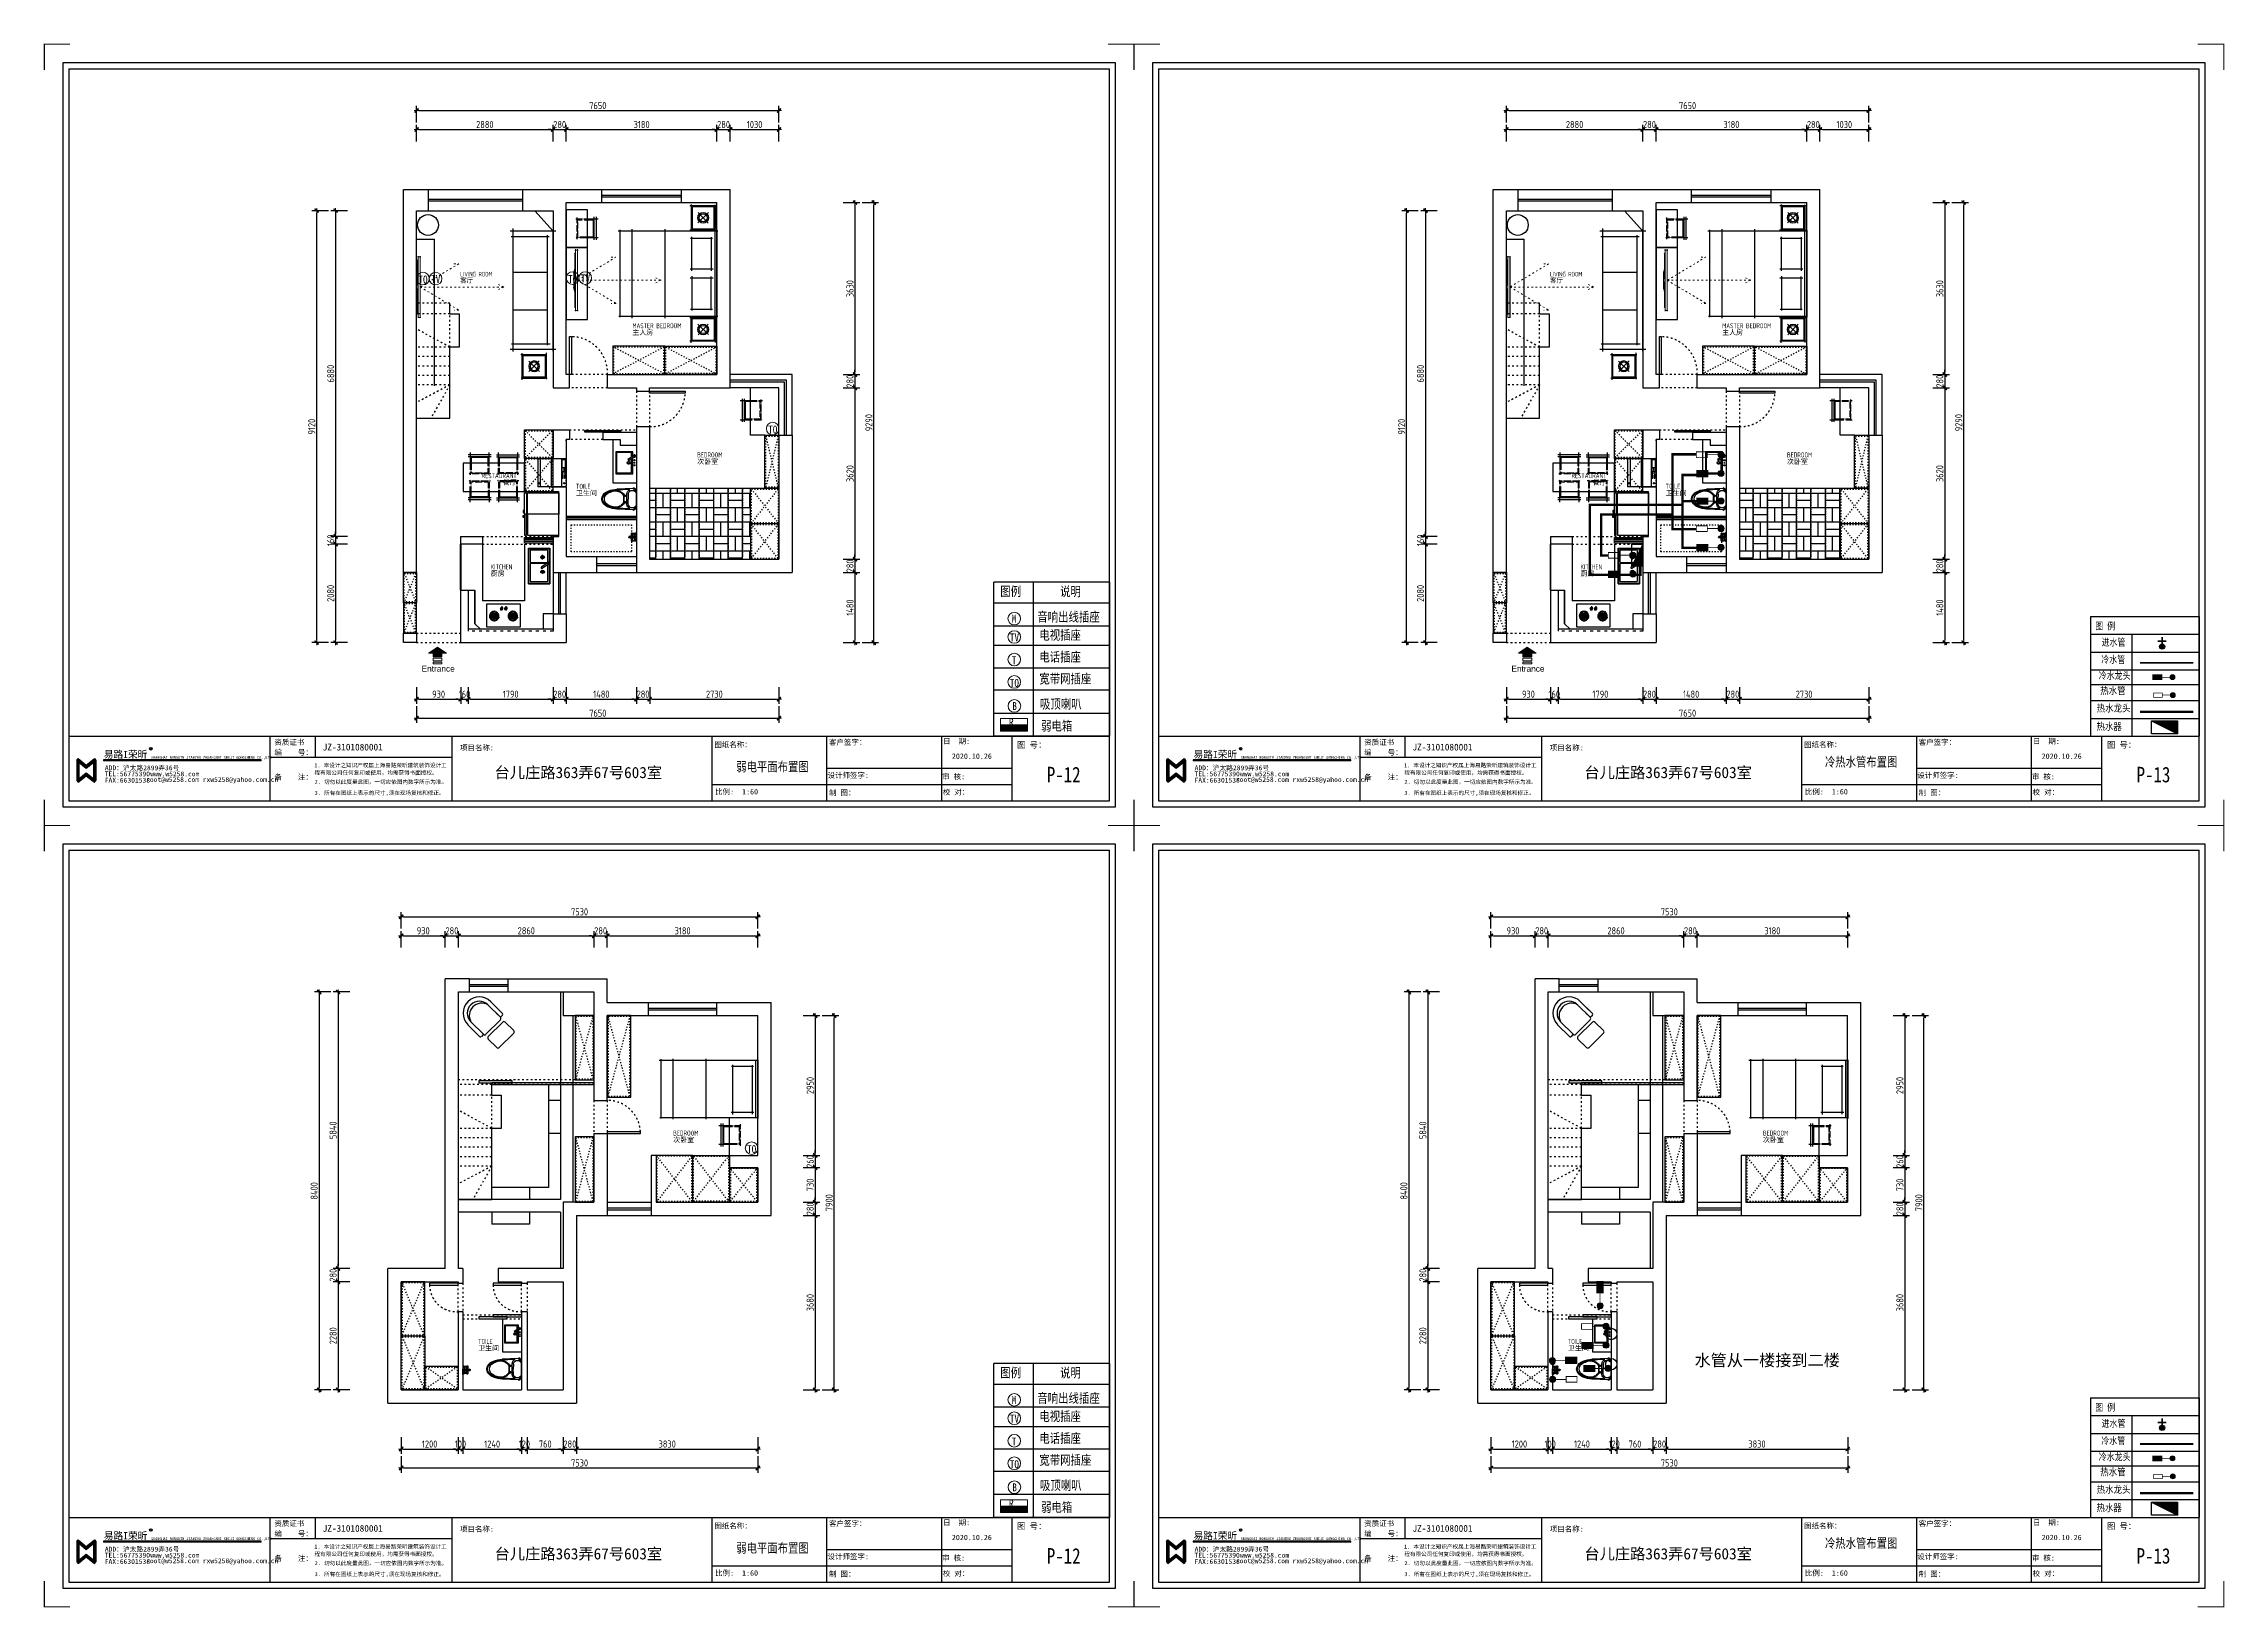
# Model space of a CAD drawing. Header units: millimetres. Extents: x -58733 to 427521, y -235734 to 553534.
# Drawn here: x 341930 to 387969, y -222214 to -189192 of the extents above; entities that cross this region are included whole.
import ezdxf

# ---------------------------------------------------------------- set-up
doc = ezdxf.new("R2010")
doc.units = ezdxf.units.MM
doc.linetypes.add('ACAD_ISO02W100', pattern=[15, 12, -3])
doc.linetypes.add('ACAD_ISO03W100', pattern=[30, 12, -18])
for name, color, linetype in [('00-墙体', 7, 'Continuous'), ('01.墙体', 7, 'Continuous'), ('02-洁具及配件（地平图显示）', 1, 'Continuous'), ('02-活动家具', 1, 'Continuous'), ('4平-文字', 7, 'Continuous'), ('4平-灶具', 7, 'Continuous'), ('E-立面活动家具', 1, 'Continuous'), ('ZL家具内框', 251, 'Continuous'), ('ZL家具外框', 1, 'Continuous'), ('ZL窗户内线', 251, 'Continuous'), ('图框', 251, 'Continuous'), ('目录文字', 8, 'Continuous')]:
    doc.layers.add(name, color=color, linetype=linetype)
for name, color, linetype, lineweight in [('0－图框', 8, 'Continuous', 0), ('P★10 文字说明', 32, 'Continuous', 0), ('P－墙体', 255, 'Continuous', 15), ('W-标柱线', 8, 'Continuous', 9), ('墙体', 7, 'Continuous', 30), ('家具外线', 1, 'Continuous', 20), ('开关控制图', 4, 'Continuous', 18), ('标注', 8, 'Continuous', 20)]:
    doc.layers.add(name, color=color, linetype=linetype, lineweight=lineweight)
doc.styles.add('-仿宋_GB2312', font='simsun.ttc', dxfattribs={"width": 0.8})
doc.styles.add('CCD_DIM', font='ARCHS.SHX')
doc.styles.add('DIM_FONT', font='', dxfattribs={"width": 0.8})
doc.styles.add('HZ50', font='', dxfattribs={"width": 0.9, "height": 125})
doc.styles.get("Standard").update_dxf_attribs({"font": 'simsun.ttc'})
doc.styles.add('YQ_DIM', font='SUPEROS.SHX', dxfattribs={"width": 0.8, "bigfont": 'HZDX.SHX'})
doc.styles.add('宋体', font='simsun.ttc', dxfattribs={"height": 120})
doc.styles.add('编号', font='ARCHSTYL.SHX', dxfattribs={"width": 0.8})
doc.styles.add('英文', font='simhei.ttf')
doc.styles.add('黑体', font='simhei.ttf')
doc.styles.get('DIM_FONT').set_extended_font_data('SimSun')
doc.styles.get('HZ50').set_extended_font_data('SimSun')
doc.dimstyles.new('海龍1：50', dxfattribs={"dimscale": 50, "dimtxt": 3, "dimasz": 1, "dimexe": 2, "dimexo": 2, "dimgap": 0.6, "dimtad": 1, "dimdec": 0, "dimrnd": 5, "dimdsep": 46, "dimtxsty": 'CCD_DIM', "dimblk": 'WS-cj', "dimcen": 1, "dimclrd": 242, "dimclre": 242, "dimclrt": 2, "dimadec": 0, "dimazin": 2, "dimtfac": 1, "dimtdec": 0, "dimtix": 1, "dimtmove": 2, "dimatfit": 3, "dimldrblk": 'CCD_Leader_Arrow', "dimfxl": 5, "dimfxlon": 1, "dimtolj": 1, "dimarcsym": 0})

msp = doc.modelspace()

# ---------------------------------------------------------------- texts
at = {"color": 1, "insert": (378316.8, -216868.2), "char_height": 249.963, "width": 6925.962, "attachment_point": 2}
msp.add_mtext('{\\fSimSun|b1|i0|c134|p2;\\C256;水管从一楼接到二楼}', dxfattribs=at)
at = {"layer": '家具外线', "color": 2, "style": 'HZ50', "width": 0.85}
for p in [(362367.5, -201419.4), (362367.5, -217917.2)]:
    msp.add_text('M', height=166.7, dxfattribs=at).set_placement(p)
at = {"layer": '家具外线', "color": 2, "width": 183.912, "attachment_point": 3, "style": 'HZ50'}
for s, insert, char_height in [('{\\fSimSun|b0|i0|c134|p54;\\W0.85;TO}', (350036.6, -194090.6), 166.678), ('{\\fSimSun|b0|i0|c134|p54;\\W0.85;TV}', (350305.1, -194077.3), 166.678), ('{\\fSimSun|b0|i0|c134|p54;\\W0.85;TO}', (353196.6, -194079.8), 166.678), ('{\\fSimSun|b0|i0|c134|p54;\\W0.85;TV}', (353465.2, -194066.5), 166.678), ('{\\fSimSun|b0|i0|c134|p54;\\W0.85;TO}', (357420.1, -197259.3), 166.678), ('{\\fSimSun|b0|i0|c134|p54;\\W0.85;TV}', (362522.3, -201645.4), 166.678), ('{\\fSimSun|b0|i0|c134|p54;\\W0.85;T}', (362465.8, -202130.1), 166.678), ('{\\fSimSun|b0|i0|c134|p54;\\W0.85;TO}', (362520.3, -202608.8), 166.678), ('R', (362409.4, -203438), 166.7), ('{\\fSimSun|b0|i0|c134|p54;\\W0.85;B}', (362477.1, -203097.6), 166.678), ('{\\fSimSun|b0|i0|c134|p54;\\W0.85;TO}', (356974.9, -212453.1), 166.678), ('{\\fSimSun|b0|i0|c134|p54;\\W0.85;TV}', (362522.3, -218143.2), 166.678), ('{\\fSimSun|b0|i0|c134|p54;\\W0.85;T}', (362465.8, -218627.8), 166.678), ('{\\fSimSun|b0|i0|c134|p54;\\W0.85;TO}', (362520.3, -219106.6), 166.678), ('{\\fSimSun|b0|i0|c134|p54;\\W0.85;B}', (362477.1, -219595.4), 166.678), ('R', (362409.4, -219935.8), 166.7)]:
    msp.add_mtext(s, dxfattribs=dict(at, insert=insert, char_height=char_height))
at = {"layer": '目录文字', "style": '-仿宋_GB2312', "width": 0.8}
for s, p in [('音响出线插座', (362908.5, -201396.6)), ('吸顶喇叭', (362964.9, -203236.8)), ('音响出线插座', (362908.5, -217894.4)), ('吸顶喇叭', (362964.9, -219734.6))]:
    msp.add_text(s, height=201.27, dxfattribs=at).set_placement(p)
at = {"layer": '目录文字', "style": '-仿宋_GB2312'}
for s, insert, char_height, attachment_point in [('图例', (362125.9, -200769.9), 201.27, 4), ('说明', (363389, -200772.8), 201.27, 4), ('{\\C8;电视插座}', (362950.8, -201691.6), 201.27, 4), ('图 例', (385240.6, -201500.2, 0), 150, 4), ('{\\C8;电话插座}', (362950.8, -202153.6), 201.27, 4), ('冷水管', (385369.8, -202206.3, 0), 150, 4), ('进水管', (385375.5, -201840.3, 0), 150, 4), ('{\\C8;宽带网插座}', (362950.8, -202615.6), 201.269, 4), ('{\\fSimSun|b0|i0|c134|p2;冷水龙头}', (385315.8, -202545.3, 0), 150, 4), ('{\\W0.85;\\fSimSun|b0|i0|c134|p2;热水管}', (385347.8, -202864.5, 0), 150, 4), ('{\\C8;弱电箱}', (362988, -203610.7), 201.27, 4), ('{\\W0.85;\\fSimSun|b0|i0|c134|p2;热水龙头}', (385272.5, -203234.7), 150, 4), ('{\\W0.85;热水器}', (385268.3, -203622.3), 150, 4), ('{\\fNSimSun|b0|i0|c134|p49;P-12}', (363108.7, -204463.5), 327.869, 1), ('{\\fNSimSun|b0|i0|c134|p49;P-13}', (386114.9, -204463.5), 327.869, 1), ('图例', (362125.9, -217267.7), 201.27, 4), ('说明', (363389, -217270.6), 201.27, 4), ('{\\C8;电视插座}', (362950.8, -218189.4), 201.27, 4), ('图 例', (385240.6, -217997.9, 0), 150, 4), ('{\\C8;电话插座}', (362950.8, -218651.4), 201.27, 4), ('冷水管', (385369.8, -218704.1, 0), 150, 4), ('进水管', (385375.5, -218338.1, 0), 150, 4), ('{\\C8;宽带网插座}', (362950.8, -219113.3), 201.269, 4), ('{\\fSimSun|b0|i0|c134|p2;冷水龙头}', (385315.8, -219043.1, 0), 150, 4), ('{\\W0.85;\\fSimSun|b0|i0|c134|p2;热水管}', (385347.8, -219362.3, 0), 150, 4), ('{\\C8;弱电箱}', (362988, -220108.5), 201.27, 4), ('{\\W0.85;热水器}', (385268.3, -220120.1), 150, 4), ('{\\W0.85;\\fSimSun|b0|i0|c134|p2;热水龙头}', (385272.5, -219732.5), 150, 4), ('{\\fNSimSun|b0|i0|c134|p49;P-12}', (363108.7, -220961.2), 327.869, 1), ('{\\fNSimSun|b0|i0|c134|p49;P-13}', (386114.9, -220961.2), 327.869, 1)]:
    msp.add_mtext(s, dxfattribs=dict(at, insert=insert, char_height=char_height, attachment_point=attachment_point))
at = {"layer": '目录文字', "char_height": 200, "width": 2602.75, "attachment_point": 1, "style": '-仿宋_GB2312'}
for s, insert in [('弱电平面布置图', (356553.2, -204360.5)), ('冷热水管布置图', (379536.6, -204258)), ('弱电平面布置图', (356553.2, -220858.3)), ('冷热水管布置图', (379536.6, -220755.8))]:
    msp.add_mtext(s, dxfattribs=dict(at, insert=insert))

# ---------------------------------------------------------------- blocks, each defined once
blk = doc.blocks.new('图框1比60')
h = blk.add_hatch(color=8)
edge = h.paths.add_edge_path()
edge.add_ellipse((163710, 45505), major_axis=(-0.2, 29.4), ratio=1, start_angle=269.6878, end_angle=449.6878)
edge.add_ellipse((163710, 45505), major_axis=(-0.2, 29.4), ratio=1, start_angle=89.5622, end_angle=269.5622)
edge = h.paths.add_edge_path(flags=16)
edge.add_ellipse((163710, 45505), major_axis=(0, 24.9), ratio=1, start_angle=269.966, end_angle=449.966)
edge.add_ellipse((163710, 45505), major_axis=(0, 24.9), ratio=1, start_angle=89.8872, end_angle=269.8872)
h = blk.add_hatch(color=8)
h.paths.add_polyline_path([(162213, 45056), (162434, 45236), (162401, 45277), (162213, 45124), (162025, 45277), (161992, 45236)])
h.paths.add_polyline_path([(162213, 44882), (162401, 44729), (162434, 44770), (162213, 44950), (161992, 44770), (162025, 44729)])
h = blk.add_hatch(color=8)
h.paths.add_polyline_path([(162044, 45193), (161992, 45236), (161992, 44770), (162044, 44813)])
h.paths.add_polyline_path([(162434, 45236), (162381, 45193), (162381, 44813), (162434, 44770)])
blk.add_hatch(color=8).paths.add_polyline_path([(162610, 45245), (162610, 45227), (166263, 45227), (166263, 45245)])
at = {"layer": '目录文字'}
h = blk.add_hatch(color=8, dxfattribs=at)
edge = h.paths.add_edge_path()
edge.add_ellipse((163710, 45505), major_axis=(-0.2, 29.4), ratio=1, start_angle=89.5622, end_angle=269.5622)
edge.add_ellipse((163710, 45505), major_axis=(-0.2, 29.4), ratio=1, start_angle=269.6621, end_angle=449.6621)
edge = h.paths.add_edge_path(flags=16)
edge.add_ellipse((163710, 45505), major_axis=(0, 24.9), ratio=1, start_angle=90.0288, end_angle=270.0288, ccw=False)
edge.add_ellipse((163710, 45505), major_axis=(0, 24.9), ratio=1, start_angle=-89.8872, end_angle=90.1128, ccw=False)
h.paths.add_polyline_path([(163689, 45539), (163733, 45539), (163733, 45472), (163689, 45472)], flags=9)
at = {"color": 8}
for p, q in [((176692, 45797), (176692, 44297)), ((161992, 45236), (162025, 45277)), ((161992, 45236), (161992, 44770)), ((161992, 45236), (162213, 45056)), ((161992, 44770), (162213, 44950)), ((162025, 45277), (162213, 45124)), ((162044, 45193), (162044, 44813)), ((162213, 45124), (162401, 45277)), ((162213, 45056), (162434, 45236)), ((162213, 44950), (162434, 44770)), ((162381, 45193), (162381, 44813)), ((162401, 45277), (162434, 45236)), ((162434, 45236), (162434, 44770)), ((166263, 45245), (162610, 45245)), ((166263, 45227), (162610, 45227)), ((166263, 45227), (166263, 45245)), ((161992, 44770), (162025, 44729)), ((162025, 44729), (162213, 44882)), ((162213, 44882), (162401, 44729)), ((162401, 44729), (162434, 44770))]:
    blk.add_line(p, q, dxfattribs=at)
blk.add_ellipse((163710, 45505, 0), major_axis=(0.1, 29.4), ratio=1, start_param=1.575118209033049, end_param=7.858303516212636, dxfattribs=at)
at = {"layer": '图框', "color": 121}
for p, q in [((161670, 61389), (161670, 44157)), ((186038, 61389), (161670, 61389)), ((186038, 44157), (186038, 61389)), ((161670, 44157), (186038, 44157))]:
    blk.add_line(p, q, dxfattribs=at)
at = {"layer": '图框', "color": 8}
for p, q in [((161809, 61249), (161809, 44297)), ((161809, 61249), (161809, 45797)), ((161809, 61249), (185898, 61249)), ((185898, 44297), (185898, 61249)), ((185898, 45797), (185898, 61249)), ((161809, 45797), (185898, 45797)), ((161809, 45797), (185898, 45797)), ((166465, 45797), (166465, 44297)), ((167511, 45797), (167511, 45305)), ((170675, 45797), (170675, 44297)), ((176692, 45797), (176692, 44297)), ((179360, 44297), (179360, 45797)), ((182010, 45797), (182010, 44297)), ((183644, 44297), (183644, 45797)), ((170675, 45305), (166465, 45305)), ((182010, 45047), (179360, 45047)), ((183644, 45047), (182010, 45047)), ((179360, 44672), (176692, 44672)), ((182010, 44672), (179360, 44672)), ((183644, 44672), (182010, 44672)), ((161809, 44297), (185898, 44297))]:
    blk.add_line(p, q, dxfattribs=at)
at = {"layer": '图框', "color": 121, "const_width": 28.3}
for points in [[(161841, 61818), (161241, 61818), (161241, 61217)], [(185866, 61818), (186467, 61818), (186467, 61217)], [(161841, 43728), (161241, 43728), (161241, 44329)], [(185866, 43728), (186467, 43728), (186467, 44329)]]:
    blk.add_lwpolyline(points, dxfattribs=at)
at = {"layer": '目录文字', "color": 8}
blk.add_line((162610, 45245), (162610, 45227), dxfattribs=at)
blk.add_ellipse((163710, 45505, 0), major_axis=(0.4, 24.9), ratio=1, start_param=1.571448490114663, end_param=7.854633797294249, dxfattribs=at)
for s, height, style, width, p in [('易路I荣昕', 164.1, '黑体', 0.999898, (162621, 45292)), ('R', 44.9, 'YQ_DIM', 0.8, (163698, 45483, 0)), ('编    号：', 123.8, '宋体', 0.999898, (166569, 45359)), ('资质证书', 123.8, '宋体', 0.999898, (166569, 45595)), ('项目名称:', 123.3, '黑体', 0.999898, (170866, 45468)), ('图纸名称：', 123.3, '黑体', 0.999898, (176753, 45540)), ('客户签字：', 123.8, '宋体', 0.999898, (179405, 45596)), ('日  期:', 123.8, '宋体', 0.999898, (182048, 45618)), ('图 号：', 139.1, '宋体', 0.999898, (183761, 45526)), ('TEL:56775390', 111.72, '英文', 0.999898, (162641, 44867)), ('ADD：沪太路2899弄36号', 111.72, '英文', 0.999898, (162644, 45007)), ('www.w5258.com', 111.72, '英文', 0.999898, (163695, 44867)), ('SHANGHAI RONGXIN JIANZHU ZHUANGSHI SHEJI GONGCHENG CO.,LTD', 61.54, '英文', 0.999898, (163713, 45273)), ('备    注：', 123.8, '宋体', 0.999898, (166569, 44788)), ('1. 本设计之知识产权属上海易路荣昕建筑装饰设计工', 92.51, '黑体', 0.999898, (167491, 45076)), ('程有限公司任何复印或使用，均需获得书面授权。', 92.51, '黑体', 0.999898, (167498, 44904)), ('台儿庄路363弄67号603室', 258.72, '宋体', 0.999898, (171666, 44826)), ('设计师签字:', 123.8, '宋体', 0.999898, (179372, 44829)), ('审 核:', 123.8, '宋体', 0.999898, (182025, 44798)), ('2020.10.26', 123.8, '宋体', 0.999898, (182251, 45272)), ('FAX:66301538', 111.72, '英文', 0.999898, (162642, 44721)), ('root@w5258.com rxw5258@yahoo.com.cn', 111.72, '英文', 0.999898, (163600, 44737)), ('3. 所有在图纸上表示的尺寸,须在现场复核和修正。', 92.51, '黑体', 0.999898, (167500, 44438)), ('2. 切勿以此度量此图，一切应依图内数字所示为准。', 92.51, '黑体', 0.999898, (167500, 44693)), ('比例:  1:60', 123.8, '宋体', 0.999898, (176769, 44448)), ('制 图：', 123.8, '宋体', 0.999898, (179407, 44425)), ('校 对：', 123.8, '宋体', 0.999898, (182041, 44438))]:
    blk.add_text(s, height=height, dxfattribs=dict(at, style=style, width=width)).set_placement(p)
at = {"layer": '目录文字', "width": 1}
blk.add_text('JZ-3101080001', height=157.18, dxfattribs=at).set_placement((167687, 45465))
blk = doc.blocks.new('A$C79D64CA1')
at = {"layer": '0－图框'}
blk.add_hatch(color=6, dxfattribs=at).paths.add_polyline_path([(378, 227), (284, 227), (284, 151), (95, 151), (95, 227), (0, 227), (189, 353)])
at = {"layer": '0－图框', "color": 6}
for p, q in [((189, 353), (0, 227)), ((95, 227), (0, 227)), ((378, 227), (189, 353)), ((378, 227), (284, 227))]:
    blk.add_line(p, q, dxfattribs=at)
blk.add_lwpolyline([(95, 227), (95, 151), (284, 151), (284, 227)], dxfattribs=at)
for points in [[(284, 120), (95, 120), (95, 69), (284, 69)], [(284, 38), (95, 38), (95, 0), (284, 0)]]:
    blk.add_lwpolyline(points, close=True, dxfattribs=at)
blk = doc.blocks.new('gsdfgfsdg')
at = {"layer": '0－图框', "color": 7, "xscale": -1, "rotation": 270}
blk.add_blockref('A$C79D64CA1', (-31077, -43831), dxfattribs=at)
at = {"layer": '0－图框', "color": 7, "insert": (-31178, -43656), "char_height": 125, "width": 1449.58, "attachment_point": 5, "rotation": 270}
blk.add_mtext('{\\fArial|b0|i0|c0|p32;Entrance}', dxfattribs=at)
blk = doc.blocks.new('WS-cj')
blk.add_hatch(color=1).paths.add_polyline_path([(0.59, 0.82), (-0.82, -0.59), (-0.59, -0.82), (0.82, 0.59)])
at = {"color": 1, "linetype": 'ByBlock', "lineweight": 0}
for p, q in [((-1.1, 0), (0, 0)), ((0, 0), (1.1, 0))]:
    blk.add_line(p, q, dxfattribs=at)
at = {"color": 1}
blk.add_lwpolyline([(0.59, 0.82), (-0.82, -0.59), (-0.59, -0.82), (0.82, 0.59)], close=True, dxfattribs=at)
blk = doc.blocks.new('*D1319')
at = {"color": 242, "lineweight": -2}
for p, q in [((165755, -191256), (165755, -190906)), ((165805, -191006), (168585, -191006)), ((168635, -191256), (168635, -190906))]:
    blk.add_line(p, q, dxfattribs=at)
at = {"layer": 'Defpoints', "color": 0}
for p in [(168635, -191006), (165755, -191406), (168635, -191406)]:
    blk.add_point(p, dxfattribs=at)
at = {"color": 242, "linetype": 'ByBlock', "lineweight": -2, "xscale": 50, "yscale": 50, "zscale": 50, "rotation": 180}
blk.add_blockref('WS-cj', (165755, -191006), dxfattribs=at)
at = {"color": 242, "linetype": 'ByBlock', "lineweight": -2, "xscale": 50, "yscale": 50, "zscale": 50}
blk.add_blockref('WS-cj', (168635, -191006), dxfattribs=at)
at = {"color": 2, "insert": (167195, -190901), "char_height": 150, "attachment_point": 5, "style": 'CCD_DIM'}
blk.add_mtext('\\A1;2880', dxfattribs=at)
blk = doc.blocks.new('CCD_Leader_Arrow')
at = {"color": 1, "linetype": 'ByBlock'}
blk.add_line((0, 0), (-1, 0), dxfattribs=at)
for points in [[(-0.86, 0.67), (-0.6, 0.85), (-0.24, 0), (0, 0)], [(-0.86, -0.67), (-0.6, -0.85), (-0.24, 0), (0, 0)]]:
    blk.add_solid(points, dxfattribs=at)
blk = doc.blocks.new('*D1320')
at = {"color": 242, "lineweight": -2}
for p, q in [((168585, -191006), (168535, -191006)), ((168635, -191256), (168635, -190906)), ((168635, -191006), (168915, -191006)), ((168915, -191256), (168915, -190906)), ((168965, -191006), (169015, -191006))]:
    blk.add_line(p, q, dxfattribs=at)
at = {"layer": 'Defpoints', "color": 0}
for p in [(168915, -191006), (168635, -191406), (168915, -191406)]:
    blk.add_point(p, dxfattribs=at)
at = {"color": 242, "linetype": 'ByBlock', "lineweight": -2, "xscale": 50, "yscale": 50, "zscale": 50}
blk.add_blockref('WS-cj', (168635, -191006), dxfattribs=at)
at = {"color": 242, "linetype": 'ByBlock', "lineweight": -2, "xscale": 50, "yscale": 50, "zscale": 50, "rotation": 180}
blk.add_blockref('WS-cj', (168915, -191006), dxfattribs=at)
at = {"color": 2, "insert": (168775, -190901), "char_height": 150, "attachment_point": 5, "style": 'CCD_DIM'}
blk.add_mtext('\\A1;280', dxfattribs=at)
blk = doc.blocks.new('*D1321')
at = {"color": 242, "lineweight": -2}
for p, q in [((168915, -191256), (168915, -190906)), ((168965, -191006), (172045, -191006)), ((172095, -191256), (172095, -190906))]:
    blk.add_line(p, q, dxfattribs=at)
at = {"layer": 'Defpoints', "color": 0}
for p in [(172095, -191006), (168915, -191406), (172095, -191406)]:
    blk.add_point(p, dxfattribs=at)
at = {"color": 242, "linetype": 'ByBlock', "lineweight": -2, "xscale": 50, "yscale": 50, "zscale": 50, "rotation": 180}
blk.add_blockref('WS-cj', (168915, -191006), dxfattribs=at)
at = {"color": 242, "linetype": 'ByBlock', "lineweight": -2, "xscale": 50, "yscale": 50, "zscale": 50}
blk.add_blockref('WS-cj', (172095, -191006), dxfattribs=at)
at = {"color": 2, "insert": (170505, -190901), "char_height": 150, "attachment_point": 5, "style": 'CCD_DIM'}
blk.add_mtext('\\A1;3180', dxfattribs=at)
blk = doc.blocks.new('*D1322')
at = {"color": 242, "lineweight": -2}
for p, q in [((172045, -191006), (171995, -191006)), ((172095, -191256), (172095, -190906)), ((172095, -191006), (172375, -191006)), ((172375, -191256), (172375, -190906)), ((172425, -191006), (172475, -191006))]:
    blk.add_line(p, q, dxfattribs=at)
at = {"layer": 'Defpoints', "color": 0}
for p in [(172375, -191006), (172095, -191406), (172375, -191406)]:
    blk.add_point(p, dxfattribs=at)
at = {"color": 242, "linetype": 'ByBlock', "lineweight": -2, "xscale": 50, "yscale": 50, "zscale": 50}
blk.add_blockref('WS-cj', (172095, -191006), dxfattribs=at)
at = {"color": 242, "linetype": 'ByBlock', "lineweight": -2, "xscale": 50, "yscale": 50, "zscale": 50, "rotation": 180}
blk.add_blockref('WS-cj', (172375, -191006), dxfattribs=at)
at = {"color": 2, "insert": (172235, -190901), "char_height": 150, "attachment_point": 5, "style": 'CCD_DIM'}
blk.add_mtext('\\A1;280', dxfattribs=at)
blk = doc.blocks.new('*D1323')
at = {"color": 242, "lineweight": -2}
for p, q in [((172375, -191256), (172375, -190906)), ((172425, -191006), (173355, -191006)), ((173405, -191256), (173405, -190906))]:
    blk.add_line(p, q, dxfattribs=at)
at = {"layer": 'Defpoints', "color": 0}
for p in [(173405, -191006), (172375, -191406), (173405, -191406)]:
    blk.add_point(p, dxfattribs=at)
at = {"color": 242, "linetype": 'ByBlock', "lineweight": -2, "xscale": 50, "yscale": 50, "zscale": 50, "rotation": 180}
blk.add_blockref('WS-cj', (172375, -191006), dxfattribs=at)
at = {"color": 242, "linetype": 'ByBlock', "lineweight": -2, "xscale": 50, "yscale": 50, "zscale": 50}
blk.add_blockref('WS-cj', (173405, -191006), dxfattribs=at)
at = {"color": 2, "insert": (172890, -190901), "char_height": 150, "attachment_point": 5, "style": 'CCD_DIM'}
blk.add_mtext('\\A1;1030', dxfattribs=at)
blk = doc.blocks.new('*D1324')
at = {"color": 242, "lineweight": -2}
for p, q in [((165755, -190856), (165755, -190506)), ((173405, -190856), (173405, -190506)), ((165805, -190606), (173355, -190606))]:
    blk.add_line(p, q, dxfattribs=at)
at = {"layer": 'Defpoints', "color": 0}
for p in [(173405, -190606), (165755, -191406), (173405, -191406)]:
    blk.add_point(p, dxfattribs=at)
at = {"color": 242, "linetype": 'ByBlock', "lineweight": -2, "xscale": 50, "yscale": 50, "zscale": 50, "rotation": 180}
blk.add_blockref('WS-cj', (165755, -190606), dxfattribs=at)
at = {"color": 242, "linetype": 'ByBlock', "lineweight": -2, "xscale": 50, "yscale": 50, "zscale": 50}
blk.add_blockref('WS-cj', (173405, -190606), dxfattribs=at)
at = {"color": 2, "insert": (169580, -190501), "char_height": 150, "attachment_point": 5, "style": 'CCD_DIM'}
blk.add_mtext('\\A1;7650', dxfattribs=at)
blk = doc.blocks.new('*D1325')
at = {"color": 242, "lineweight": -2}
for p, q in [((165755, -202785), (165755, -203135)), ((166685, -202785), (166685, -203135)), ((165805, -203035), (166635, -203035))]:
    blk.add_line(p, q, dxfattribs=at)
at = {"layer": 'Defpoints', "color": 0}
for p in [(165755, -202635), (166685, -202635), (166685, -203035)]:
    blk.add_point(p, dxfattribs=at)
at = {"color": 242, "linetype": 'ByBlock', "lineweight": -2, "xscale": 50, "yscale": 50, "zscale": 50, "rotation": 180}
blk.add_blockref('WS-cj', (165755, -203035), dxfattribs=at)
at = {"color": 242, "linetype": 'ByBlock', "lineweight": -2, "xscale": 50, "yscale": 50, "zscale": 50}
blk.add_blockref('WS-cj', (166685, -203035), dxfattribs=at)
at = {"color": 2, "insert": (166220, -202930), "char_height": 150, "attachment_point": 5, "style": 'CCD_DIM'}
blk.add_mtext('\\A1;930', dxfattribs=at)
blk = doc.blocks.new('*D1326')
at = {"color": 242, "lineweight": -2}
for p, q in [((166685, -202785), (166685, -203135)), ((166845, -202785), (166845, -203135)), ((166635, -203035), (166585, -203035)), ((166685, -203035), (166845, -203035)), ((166895, -203035), (166945, -203035))]:
    blk.add_line(p, q, dxfattribs=at)
at = {"layer": 'Defpoints', "color": 0}
for p in [(166685, -202635), (166845, -202635), (166845, -203035)]:
    blk.add_point(p, dxfattribs=at)
at = {"color": 242, "linetype": 'ByBlock', "lineweight": -2, "xscale": 50, "yscale": 50, "zscale": 50}
blk.add_blockref('WS-cj', (166685, -203035), dxfattribs=at)
at = {"color": 242, "linetype": 'ByBlock', "lineweight": -2, "xscale": 50, "yscale": 50, "zscale": 50, "rotation": 180}
blk.add_blockref('WS-cj', (166845, -203035), dxfattribs=at)
at = {"color": 2, "insert": (166765, -202930), "char_height": 150, "attachment_point": 5, "style": 'CCD_DIM'}
blk.add_mtext('\\A1;160', dxfattribs=at)
blk = doc.blocks.new('*D1327')
at = {"color": 242, "lineweight": -2}
for p, q in [((166845, -202785), (166845, -203135)), ((168635, -202785), (168635, -203135)), ((166895, -203035), (168585, -203035))]:
    blk.add_line(p, q, dxfattribs=at)
at = {"layer": 'Defpoints', "color": 0}
for p in [(166845, -202635), (168635, -202635), (168635, -203035)]:
    blk.add_point(p, dxfattribs=at)
at = {"color": 242, "linetype": 'ByBlock', "lineweight": -2, "xscale": 50, "yscale": 50, "zscale": 50, "rotation": 180}
blk.add_blockref('WS-cj', (166845, -203035), dxfattribs=at)
at = {"color": 242, "linetype": 'ByBlock', "lineweight": -2, "xscale": 50, "yscale": 50, "zscale": 50}
blk.add_blockref('WS-cj', (168635, -203035), dxfattribs=at)
at = {"color": 2, "insert": (167740, -202930), "char_height": 150, "attachment_point": 5, "style": 'CCD_DIM'}
blk.add_mtext('\\A1;1790', dxfattribs=at)
blk = doc.blocks.new('*D1328')
at = {"color": 242, "lineweight": -2}
for p, q in [((168635, -202785), (168635, -203135)), ((168915, -202785), (168915, -203135)), ((168585, -203035), (168535, -203035)), ((168635, -203035), (168915, -203035)), ((168965, -203035), (169015, -203035))]:
    blk.add_line(p, q, dxfattribs=at)
at = {"layer": 'Defpoints', "color": 0}
for p in [(168635, -202635), (168915, -202635), (168915, -203035)]:
    blk.add_point(p, dxfattribs=at)
at = {"color": 242, "linetype": 'ByBlock', "lineweight": -2, "xscale": 50, "yscale": 50, "zscale": 50}
blk.add_blockref('WS-cj', (168635, -203035), dxfattribs=at)
at = {"color": 242, "linetype": 'ByBlock', "lineweight": -2, "xscale": 50, "yscale": 50, "zscale": 50, "rotation": 180}
blk.add_blockref('WS-cj', (168915, -203035), dxfattribs=at)
at = {"color": 2, "insert": (168775, -202930), "char_height": 150, "attachment_point": 5, "style": 'CCD_DIM'}
blk.add_mtext('\\A1;280', dxfattribs=at)
blk = doc.blocks.new('*D1329')
at = {"color": 242, "lineweight": -2}
for p, q in [((168915, -202785), (168915, -203135)), ((170395, -202785), (170395, -203135)), ((168965, -203035), (170345, -203035))]:
    blk.add_line(p, q, dxfattribs=at)
at = {"layer": 'Defpoints', "color": 0}
for p in [(168915, -202635), (170395, -202635), (170395, -203035)]:
    blk.add_point(p, dxfattribs=at)
at = {"color": 242, "linetype": 'ByBlock', "lineweight": -2, "xscale": 50, "yscale": 50, "zscale": 50, "rotation": 180}
blk.add_blockref('WS-cj', (168915, -203035), dxfattribs=at)
at = {"color": 242, "linetype": 'ByBlock', "lineweight": -2, "xscale": 50, "yscale": 50, "zscale": 50}
blk.add_blockref('WS-cj', (170395, -203035), dxfattribs=at)
at = {"color": 2, "insert": (169655, -202930), "char_height": 150, "attachment_point": 5, "style": 'CCD_DIM'}
blk.add_mtext('\\A1;1480', dxfattribs=at)
blk = doc.blocks.new('*D1330')
at = {"color": 242, "lineweight": -2}
for p, q in [((170395, -202785), (170395, -203135)), ((170675, -202785), (170675, -203135)), ((170345, -203035), (170295, -203035)), ((170395, -203035), (170675, -203035)), ((170725, -203035), (170775, -203035))]:
    blk.add_line(p, q, dxfattribs=at)
at = {"layer": 'Defpoints', "color": 0}
for p in [(170395, -202635), (170675, -202635), (170675, -203035)]:
    blk.add_point(p, dxfattribs=at)
at = {"color": 242, "linetype": 'ByBlock', "lineweight": -2, "xscale": 50, "yscale": 50, "zscale": 50}
blk.add_blockref('WS-cj', (170395, -203035), dxfattribs=at)
at = {"color": 242, "linetype": 'ByBlock', "lineweight": -2, "xscale": 50, "yscale": 50, "zscale": 50, "rotation": 180}
blk.add_blockref('WS-cj', (170675, -203035), dxfattribs=at)
at = {"color": 2, "insert": (170535, -202930), "char_height": 150, "attachment_point": 5, "style": 'CCD_DIM'}
blk.add_mtext('\\A1;280', dxfattribs=at)
blk = doc.blocks.new('*D1331')
at = {"color": 242, "lineweight": -2}
for p, q in [((170675, -202785), (170675, -203135)), ((173405, -202785), (173405, -203135)), ((170725, -203035), (173355, -203035))]:
    blk.add_line(p, q, dxfattribs=at)
at = {"layer": 'Defpoints', "color": 0}
for p in [(170675, -202635), (173405, -202635), (173405, -203035)]:
    blk.add_point(p, dxfattribs=at)
at = {"color": 242, "linetype": 'ByBlock', "lineweight": -2, "xscale": 50, "yscale": 50, "zscale": 50, "rotation": 180}
blk.add_blockref('WS-cj', (170675, -203035), dxfattribs=at)
at = {"color": 242, "linetype": 'ByBlock', "lineweight": -2, "xscale": 50, "yscale": 50, "zscale": 50}
blk.add_blockref('WS-cj', (173405, -203035), dxfattribs=at)
at = {"color": 2, "insert": (172040, -202930), "char_height": 150, "attachment_point": 5, "style": 'CCD_DIM'}
blk.add_mtext('\\A1;2730', dxfattribs=at)
blk = doc.blocks.new('*D1332')
at = {"color": 242, "lineweight": -2}
for p, q in [((165755, -203185), (165755, -203535)), ((165805, -203435), (173355, -203435)), ((173405, -203185), (173405, -203535))]:
    blk.add_line(p, q, dxfattribs=at)
at = {"layer": 'Defpoints', "color": 0}
for p in [(165755, -202635), (173405, -202635), (173405, -203435)]:
    blk.add_point(p, dxfattribs=at)
at = {"color": 242, "linetype": 'ByBlock', "lineweight": -2, "xscale": 50, "yscale": 50, "zscale": 50, "rotation": 180}
blk.add_blockref('WS-cj', (165755, -203435), dxfattribs=at)
at = {"color": 242, "linetype": 'ByBlock', "lineweight": -2, "xscale": 50, "yscale": 50, "zscale": 50}
blk.add_blockref('WS-cj', (173405, -203435), dxfattribs=at)
at = {"color": 2, "insert": (169580, -203330), "char_height": 150, "attachment_point": 5, "style": 'CCD_DIM'}
blk.add_mtext('\\A1;7650', dxfattribs=at)
blk = doc.blocks.new('*D1333')
at = {"color": 242, "lineweight": -2}
for p, q in [((164296, -192721), (163946, -192721)), ((164046, -192771), (164046, -199551)), ((164296, -199601), (163946, -199601))]:
    blk.add_line(p, q, dxfattribs=at)
at = {"layer": 'Defpoints', "color": 0}
for p in [(164446, -192721), (164046, -199601), (164446, -199601)]:
    blk.add_point(p, dxfattribs=at)
at = {"color": 242, "linetype": 'ByBlock', "lineweight": -2, "xscale": 50, "yscale": 50, "zscale": 50}
for p, rotation in [((164046, -192721), 90), ((164046, -199601), 270)]:
    blk.add_blockref('WS-cj', p, dxfattribs=dict(at, rotation=rotation))
at = {"color": 2, "insert": (163941, -196161), "char_height": 150, "attachment_point": 5, "rotation": 90, "style": 'CCD_DIM'}
blk.add_mtext('\\A1;6880', dxfattribs=at)
blk = doc.blocks.new('*D1334')
at = {"color": 242, "lineweight": -2}
for p, q in [((164296, -199601), (163946, -199601)), ((164296, -199761), (163946, -199761)), ((164046, -199551), (164046, -199501)), ((164046, -199601), (164046, -199761)), ((164046, -199811), (164046, -199861))]:
    blk.add_line(p, q, dxfattribs=at)
at = {"layer": 'Defpoints', "color": 0}
for p in [(164046, -199761), (164446, -199601), (164446, -199761)]:
    blk.add_point(p, dxfattribs=at)
at = {"color": 242, "linetype": 'ByBlock', "lineweight": -2, "xscale": 50, "yscale": 50, "zscale": 50}
for p, rotation in [((164046, -199601), 270), ((164046, -199761), 90)]:
    blk.add_blockref('WS-cj', p, dxfattribs=dict(at, rotation=rotation))
at = {"color": 2, "insert": (163941, -199681), "char_height": 150, "attachment_point": 5, "rotation": 90, "style": 'CCD_DIM'}
blk.add_mtext('\\A1;160', dxfattribs=at)
blk = doc.blocks.new('*D1335')
at = {"color": 242, "lineweight": -2}
for p, q in [((164296, -199761), (163946, -199761)), ((164046, -199811), (164046, -201791)), ((164296, -201841), (163946, -201841))]:
    blk.add_line(p, q, dxfattribs=at)
at = {"layer": 'Defpoints', "color": 0}
for p in [(164446, -199761), (164046, -201841), (164446, -201841)]:
    blk.add_point(p, dxfattribs=at)
at = {"color": 242, "linetype": 'ByBlock', "lineweight": -2, "xscale": 50, "yscale": 50, "zscale": 50}
for p, rotation in [((164046, -199761), 90), ((164046, -201841), 270)]:
    blk.add_blockref('WS-cj', p, dxfattribs=dict(at, rotation=rotation))
at = {"color": 2, "insert": (163941, -200801), "char_height": 150, "attachment_point": 5, "rotation": 90, "style": 'CCD_DIM'}
blk.add_mtext('\\A1;2080', dxfattribs=at)
blk = doc.blocks.new('*D1336')
at = {"color": 242, "lineweight": -2}
for p, q in [((163896, -192721), (163546, -192721)), ((163646, -201791), (163646, -192771)), ((163896, -201841), (163546, -201841))]:
    blk.add_line(p, q, dxfattribs=at)
at = {"layer": 'Defpoints', "color": 0}
for p in [(163646, -192721), (164446, -192721), (164446, -201841)]:
    blk.add_point(p, dxfattribs=at)
at = {"color": 242, "linetype": 'ByBlock', "lineweight": -2, "xscale": 50, "yscale": 50, "zscale": 50}
for p, rotation in [((163646, -192721), 90), ((163646, -201841), 270)]:
    blk.add_blockref('WS-cj', p, dxfattribs=dict(at, rotation=rotation))
at = {"color": 2, "insert": (163541, -197281), "char_height": 150, "attachment_point": 5, "rotation": 90, "style": 'CCD_DIM'}
blk.add_mtext('\\A1;9120', dxfattribs=at)
blk = doc.blocks.new('*D1337')
at = {"color": 242, "lineweight": -2}
for p, q in [((174759, -192551), (175109, -192551)), ((175009, -192601), (175009, -196131)), ((174759, -196181), (175109, -196181))]:
    blk.add_line(p, q, dxfattribs=at)
at = {"layer": 'Defpoints', "color": 0}
for p in [(174609, -192551), (174609, -196181), (175009, -196181)]:
    blk.add_point(p, dxfattribs=at)
at = {"color": 242, "linetype": 'ByBlock', "lineweight": -2, "xscale": 50, "yscale": 50, "zscale": 50}
for p, rotation in [((175009, -192551), 90), ((175009, -196181), 270)]:
    blk.add_blockref('WS-cj', p, dxfattribs=dict(at, rotation=rotation))
at = {"color": 2, "insert": (174904, -194366), "char_height": 150, "attachment_point": 5, "rotation": 90, "style": 'CCD_DIM'}
blk.add_mtext('\\A1;3630', dxfattribs=at)
blk = doc.blocks.new('*D1338')
at = {"color": 242, "lineweight": -2}
for p, q in [((175009, -196131), (175009, -196081)), ((174759, -196181), (175109, -196181)), ((174759, -196461), (175109, -196461)), ((175009, -196181), (175009, -196461)), ((175009, -196511), (175009, -196561))]:
    blk.add_line(p, q, dxfattribs=at)
at = {"layer": 'Defpoints', "color": 0}
for p in [(174609, -196181), (174609, -196461), (175009, -196461)]:
    blk.add_point(p, dxfattribs=at)
at = {"color": 242, "linetype": 'ByBlock', "lineweight": -2, "xscale": 50, "yscale": 50, "zscale": 50}
for p, rotation in [((175009, -196181), 270), ((175009, -196461), 90)]:
    blk.add_blockref('WS-cj', p, dxfattribs=dict(at, rotation=rotation))
at = {"color": 2, "insert": (174904, -196321), "char_height": 150, "attachment_point": 5, "rotation": 90, "style": 'CCD_DIM'}
blk.add_mtext('\\A1;280', dxfattribs=at)
blk = doc.blocks.new('*D1339')
at = {"color": 242, "lineweight": -2}
for p, q in [((174759, -196461), (175109, -196461)), ((175009, -196511), (175009, -200031)), ((174759, -200081), (175109, -200081))]:
    blk.add_line(p, q, dxfattribs=at)
at = {"layer": 'Defpoints', "color": 0}
for p in [(174609, -196461), (174609, -200081), (175009, -200081)]:
    blk.add_point(p, dxfattribs=at)
at = {"color": 242, "linetype": 'ByBlock', "lineweight": -2, "xscale": 50, "yscale": 50, "zscale": 50}
for p, rotation in [((175009, -196461), 90), ((175009, -200081), 270)]:
    blk.add_blockref('WS-cj', p, dxfattribs=dict(at, rotation=rotation))
at = {"color": 2, "insert": (174904, -198271), "char_height": 150, "attachment_point": 5, "rotation": 90, "style": 'CCD_DIM'}
blk.add_mtext('\\A1;3620', dxfattribs=at)
blk = doc.blocks.new('*D1340')
at = {"color": 242, "lineweight": -2}
for p, q in [((174759, -200081), (175109, -200081)), ((175009, -200031), (175009, -199981)), ((175009, -200081), (175009, -200361)), ((174759, -200361), (175109, -200361)), ((175009, -200411), (175009, -200461))]:
    blk.add_line(p, q, dxfattribs=at)
at = {"layer": 'Defpoints', "color": 0}
for p in [(174609, -200081), (174609, -200361), (175009, -200361)]:
    blk.add_point(p, dxfattribs=at)
at = {"color": 242, "linetype": 'ByBlock', "lineweight": -2, "xscale": 50, "yscale": 50, "zscale": 50}
for p, rotation in [((175009, -200081), 270), ((175009, -200361), 90)]:
    blk.add_blockref('WS-cj', p, dxfattribs=dict(at, rotation=rotation))
at = {"color": 2, "insert": (174904, -200221), "char_height": 150, "attachment_point": 5, "rotation": 90, "style": 'CCD_DIM'}
blk.add_mtext('\\A1;280', dxfattribs=at)
blk = doc.blocks.new('*D1341')
at = {"color": 242, "lineweight": -2}
for p, q in [((174759, -200361), (175109, -200361)), ((175009, -200411), (175009, -201791)), ((174759, -201841), (175109, -201841))]:
    blk.add_line(p, q, dxfattribs=at)
at = {"layer": 'Defpoints', "color": 0}
for p in [(174609, -200361), (174609, -201841), (175009, -201841)]:
    blk.add_point(p, dxfattribs=at)
at = {"color": 242, "linetype": 'ByBlock', "lineweight": -2, "xscale": 50, "yscale": 50, "zscale": 50}
for p, rotation in [((175009, -200361), 90), ((175009, -201841), 270)]:
    blk.add_blockref('WS-cj', p, dxfattribs=dict(at, rotation=rotation))
at = {"color": 2, "insert": (174904, -201101), "char_height": 150, "attachment_point": 5, "rotation": 90, "style": 'CCD_DIM'}
blk.add_mtext('\\A1;1480', dxfattribs=at)
blk = doc.blocks.new('*D1342')
at = {"color": 242, "lineweight": -2}
for p, q in [((175159, -192551), (175509, -192551)), ((175409, -201791), (175409, -192601)), ((175159, -201841), (175509, -201841))]:
    blk.add_line(p, q, dxfattribs=at)
at = {"layer": 'Defpoints', "color": 0}
for p in [(174609, -192551), (175409, -192551), (174609, -201841)]:
    blk.add_point(p, dxfattribs=at)
at = {"color": 242, "linetype": 'ByBlock', "lineweight": -2, "xscale": 50, "yscale": 50, "zscale": 50}
for p, rotation in [((175409, -192551), 90), ((175409, -201841), 270)]:
    blk.add_blockref('WS-cj', p, dxfattribs=dict(at, rotation=rotation))
at = {"color": 2, "insert": (175304, -197196), "char_height": 150, "attachment_point": 5, "rotation": 90, "style": 'CCD_DIM'}
blk.add_mtext('\\A1;9290', dxfattribs=at)
blk = doc.blocks.new('zw$957C')
for p, q in [((553, 2045), (4, 2045)), ((31, 2080), (31, 1516)), ((31, 2045), (507, 2045)), ((531, 2045), (54, 2045)), ((531, 1513), (531, 2068)), ((545, 2086), (2381, 2086)), ((2368, 2045), (550, 2045)), ((560, 2102), (560, 0)), ((2360, 16), (2360, 2102)), ((2366, 2045), (2914, 2045)), ((2388, 1513), (2388, 2068)), ((2388, 2045), (2864, 2045)), ((2888, 2045), (2412, 2045)), ((2888, 2080), (2888, 1516)), ((0, 1545), (552, 1545)), ((2919, 1545), (2367, 1545)), ((531, 36), (2377, 36)), ((545, 36), (2381, 36))]:
    blk.add_line(p, q)
at = {"color": 251}
for p, q in [((511, 2025), (51, 2025)), ((51, 2025), (51, 1565)), ((393, 1904), (167, 1687)), ((390, 1683), (170, 1907)), ((511, 1565), (511, 2025)), ((686, 1966), (1397, 1966)), ((709, 1526), (709, 1990)), ((1364, 2003), (1364, 1520)), ((2231, 1966), (1520, 1966)), ((1553, 2003), (1553, 1520)), ((2208, 1526), (2208, 1990)), ((2408, 1565), (2408, 2025)), ((2408, 2025), (2868, 2025)), ((2526, 1904), (2752, 1687)), ((2529, 1683), (2748, 1907)), ((2868, 2025), (2868, 1565)), ((51, 1565), (511, 1565)), ((1403, 1556), (681, 1556)), ((1514, 1556), (2236, 1556)), ((2868, 1565), (2408, 1565)), ((521, 987), (2398, 987)), ((521, 292), (2398, 292))]:
    blk.add_line(p, q, dxfattribs=at)
for centre, radius in [((280, 1795), 113), ((280, 1795), 85.8), ((2639, 1795), 113), ((2639, 1795), 85.8)]:
    blk.add_circle(centre, radius, dxfattribs=at)
blk = doc.blocks.new('A$C2EBB641D')
for p, q in [((267, 733), (267, 0)), ((333, 733), (333, 0)), ((533, 667), (200, 667)), ((200, 67), (533, 67))]:
    blk.add_line(p, q)
at = {"color": 250, "linetype": 'ACAD_ISO03W100', "ltscale": 0.1}
for p, q in [((867, 27), (867, 707)), ((907, 667), (533, 667)), ((853, 640), (533, 640)), ((533, 93), (853, 93)), ((533, 67), (907, 67)), ((840, 80), (840, 653))]:
    blk.add_line(p, q, dxfattribs=at)
at = {"color": 251}
for p, q in [((533, 640), (347, 640)), ((347, 93), (533, 93)), ((360, 653), (360, 80))]:
    blk.add_line(p, q, dxfattribs=at)
blk = doc.blocks.new('A$C314F5E14')
at = {"color": 251}
for p, q in [((91, 393), (91, 50)), ((333, 408), (106, 408)), ((106, 35), (333, 35)), ((286, 300), (190, 300)), ((238, 248), (238, 348)), ((348, 50), (348, 393)), ((375, 427), (353, 411)), ((353, 411), (450, 273)), ((371, 393), (371, 50)), ((472, 288), (375, 427)), ((738, 408), (386, 408)), ((386, 35), (738, 35)), ((546, 248), (546, 348)), ((753, 50), (753, 393))]:
    blk.add_line(p, q, dxfattribs=at)
for centre, radius in [((238, 300), 36.1), ((238, 300), 27.1), ((546, 300), 36.1), ((546, 300), 27.1)]:
    blk.add_circle(centre, radius, dxfattribs=at)
for centre, radius, start, end in [((106, 393), 15, 90, 180), ((106, 50), 15, 180, 270), ((333, 393), 15, 0, 90), ((333, 50), 15, 270, 0), ((364, 419), 21.7, 342.6068, 267.3353), ((386, 393), 15, 90, 180), ((386, 50), 15, 180, 270), ((461, 281), 13.3, 214.971, 34.971), ((738, 393), 15, 0, 90), ((738, 50), 15, 270, 0)]:
    blk.add_arc(centre, radius, start, end, dxfattribs=at)
at = {"layer": 'ZL家具外框'}
for p, q in [((50, 0), (50, 450)), ((50, 450), (800, 450)), ((800, 0), (50, 0)), ((60, 10), (60, 440)), ((60, 440), (790, 440)), ((790, 10), (60, 10)), ((790, 440), (790, 10)), ((800, 0), (800, 450))]:
    blk.add_line(p, q, dxfattribs=at)
blk = doc.blocks.new('G$CC743C0DE')
at = {"layer": '4平-灶具', "color": 1, "linetype": 'ACAD_ISO03W100'}
for centre, start, end in [((90, 321), 35.9993, 215.9993), ((154, 125), 179.9993, 359.9993), ((217, 321), 323.9993, 143.9993), ((257, 200), 251.9993, 71.9993), ((443, 200), 107.9993, 287.9993), ((483, 321), 35.9993, 215.9993), ((546, 125), 179.9993, 359.9993), ((610, 321), 323.9993, 143.9993), ((649, 200), 251.9993, 71.9993)]:
    blk.add_arc(centre, 1.65, start, end, dxfattribs=at)
at = {"layer": 'ZL家具内框', "linetype": 'ACAD_ISO02W100', "ltscale": 0.2}
for p, q in [((284, 372), (282, 370)), ((303, 364), (303, 361)), ((305, 424), (305, 427)), ((306, 364), (306, 361)), ((335, 395), (338, 395)), ((335, 392), (338, 392)), ((374, 372), (372, 370)), ((394, 364), (394, 361)), ((395, 424), (395, 427)), ((397, 364), (397, 361)), ((425, 395), (428, 395)), ((425, 392), (428, 392))]:
    blk.add_line(p, q, dxfattribs=at)
for centre, radius in [((154, 233), 47.3), ((154, 233), 38.5), ((154, 233), 16.5), ((546, 233), 47.3), ((546, 233), 38.5), ((546, 233), 16.5)]:
    blk.add_circle(centre, radius, dxfattribs=at)
for centre, radius, start, end in [((154, 233), 99, 126.9543, 197.0444), ((154, 233), 99, 198.9543, 269.0444), ((154, 233), 88, 127.0737, 196.925), ((154, 233), 88, 199.0737, 268.925), ((154, 233), 99, 54.9543, 125.0444), ((154, 233), 88, 55.0737, 124.925), ((154, 233), 33, 146.4735, 179.9993), ((126, 233), 5.5, 179.9993, 359.9993), ((131, 248), 5.5, 326.4735, 146.4735), ((154, 233), 22, 146.4735, 179.9993), ((152, 206), 5.5, 86.4735, 266.4735), ((154, 233), 22, 266.4735, 299.9993), ((154, 233), 33, 266.4735, 299.9993), ((154, 233), 88, 271.0737, 340.925), ((154, 233), 99, 270.9543, 341.0444), ((167, 257), 5.5, 59.9993, 239.9993), ((154, 233), 22, 26.4735, 59.9993), ((167, 209), 5.5, 299.9993, 119.9993), ((154, 233), 33, 26.4735, 59.9993), ((178, 245), 5.5, 206.4735, 26.4735), ((154, 233), 88, 343.0737, 52.925), ((154, 233), 99, 342.9543, 53.0444), ((305, 394), 33, 224.9993, 267.3941), ((305, 394), 30, 224.9993, 267.1333), ((305, 394), 33, 2.6046, 89.9993), ((305, 394), 30, 2.8653, 89.9993), ((305, 394), 30, 272.8653, 357.1333), ((305, 394), 33, 272.6046, 357.3941), ((395, 394), 33, 224.9993, 267.3941), ((395, 394), 30, 224.9993, 267.1333), ((395, 394), 33, 2.6046, 89.9993), ((395, 394), 30, 2.8653, 89.9993), ((395, 394), 30, 272.8653, 357.1333), ((395, 394), 33, 272.6046, 357.3941), ((546, 233), 99, 126.9543, 197.0444), ((546, 233), 99, 198.9543, 269.0444), ((546, 233), 88, 127.0737, 196.925), ((546, 233), 88, 199.0737, 268.925), ((546, 233), 99, 54.9543, 125.0444), ((546, 233), 88, 55.0737, 124.925), ((546, 233), 33, 146.4735, 179.9993), ((519, 233), 5.5, 179.9993, 359.9993), ((523, 248), 5.5, 326.4735, 146.4735), ((546, 233), 22, 146.4735, 179.9993), ((545, 206), 5.5, 86.4735, 266.4735), ((546, 233), 33, 266.4735, 299.9993), ((546, 233), 22, 266.4735, 299.9993), ((546, 233), 88, 271.0737, 340.925), ((546, 233), 99, 270.9543, 341.0444), ((560, 257), 5.5, 59.9993, 239.9993), ((546, 233), 22, 26.4735, 59.9993), ((560, 209), 5.5, 299.9993, 119.9993), ((546, 233), 33, 26.4735, 59.9993), ((571, 245), 5.5, 206.4735, 26.4735), ((546, 233), 88, 343.0737, 52.925), ((546, 233), 99, 342.9543, 53.0444)]:
    blk.add_arc(centre, radius, start, end, dxfattribs=at)
at = {"layer": 'ZL家具外框'}
for p, q in [((89, 214), (50, 201)), ((90, 211), (51, 198)), ((113, 287), (89, 320)), ((115, 289), (91, 322)), ((152, 166), (152, 125)), ((155, 166), (155, 125)), ((192, 289), (216, 322)), ((195, 287), (219, 320)), ((217, 211), (256, 198)), ((219, 214), (257, 201)), ((302, 376), (302, 411)), ((308, 376), (308, 411)), ((392, 376), (392, 411)), ((398, 376), (398, 411)), ((481, 214), (443, 201)), ((483, 211), (444, 198)), ((505, 287), (481, 320)), ((508, 289), (484, 322)), ((545, 166), (545, 125)), ((548, 166), (548, 125)), ((585, 289), (609, 322)), ((587, 287), (611, 320)), ((610, 211), (649, 198)), ((611, 214), (650, 201))]:
    blk.add_line(p, q, dxfattribs=at)
blk.add_lwpolyline([(0, 492), (700, 492), (700, 0), (0, 0)], close=True, dxfattribs=at)
for centre, radius in [((154, 233), 66), ((305, 394), 20), ((395, 394), 20), ((546, 233), 66)]:
    blk.add_circle(centre, radius, dxfattribs=at)
for centre, radius, start, end in [((51, 200), 1.65, 107.9993, 287.9993), ((89, 212), 1.65, 287.9993, 107.9993), ((114, 288), 1.65, 215.9993, 35.9993), ((154, 166), 1.65, 359.9993, 179.9993), ((193, 288), 1.65, 143.9993, 323.9993), ((218, 212), 1.65, 71.9993, 251.9993), ((305, 394), 18, 99.5934, 260.4053), ((305, 411), 3.01, 355.1237, 184.8749), ((305, 377), 3.01, 175.1237, 4.8749), ((305, 394), 18, 279.5934, 80.4053), ((395, 394), 18, 99.5934, 260.4053), ((395, 411), 3.01, 355.1237, 184.8749), ((395, 377), 3.01, 175.1237, 4.8749), ((395, 394), 18, 279.5934, 80.4053), ((482, 212), 1.65, 287.9993, 107.9993), ((507, 288), 1.65, 215.9993, 35.9993), ((546, 166), 1.65, 359.9993, 179.9993), ((586, 288), 1.65, 143.9993, 323.9993), ((611, 212), 1.65, 71.9993, 251.9993)]:
    blk.add_arc(centre, radius, start, end, dxfattribs=at)
blk = doc.blocks.new('A$C161B1048')
for p, q in [((0, 159), (58, 159)), ((0, 151), (0, 159)), ((0, 151), (16, 135)), ((16, 135), (19, 135)), ((19, 130), (16, 128)), ((16, 128), (16, 122)), ((16, 122), (19, 120)), ((19, 120), (16, 118)), ((16, 118), (16, 89)), ((18, 87), (18, 86)), ((19, 135), (19, 130)), ((39, 120), (86, 120)), ((40, 135), (40, 130)), ((43, 135), (40, 135)), ((40, 130), (42, 128)), ((42, 122), (40, 120)), ((42, 128), (42, 122)), ((58, 151), (43, 135)), ((43, 87), (55, 87)), ((43, 86), (43, 87)), ((58, 159), (58, 151)), ((70, 46), (79, 84)), ((70, 44), (70, 44)), ((119, 159), (71, 159)), ((75, 74), (75, 67)), ((79, 34), (82, 5)), ((86, 147), (85, 147)), ((86, 147), (86, 100)), ((95, 147), (86, 147)), ((86, 100), (104, 100)), ((86, 89), (86, 85)), ((86, 89), (104, 89)), ((88, 0), (95, 0)), ((95, 147), (104, 147)), ((102, 0), (95, 0)), ((104, 147), (104, 100)), ((104, 147), (106, 147)), ((104, 120), (171, 120)), ((104, 89), (104, 85)), ((111, 34), (107, 5)), ((111, 84), (120, 46)), ((190, 159), (132, 159)), ((132, 159), (132, 151)), ((132, 151), (147, 135)), ((147, 87), (134, 87)), ((147, 135), (150, 135)), ((147, 86), (147, 87)), ((150, 130), (148, 128)), ((148, 128), (148, 122)), ((148, 122), (150, 120)), ((150, 135), (150, 130)), ((172, 120), (171, 120)), ((171, 87), (171, 87)), ((171, 87), (171, 86)), ((172, 135), (172, 130)), ((175, 135), (172, 135)), ((172, 130), (174, 128)), ((174, 122), (172, 120)), ((174, 128), (174, 122)), ((174, 89), (174, 118)), ((190, 151), (175, 135)), ((190, 151), (190, 159))]:
    blk.add_line(p, q)
at = {"color": 251}
for p, q in [((58, 151), (0, 151)), ((15, 54), (20, 78)), ((18, 87), (43, 87)), ((18, 86), (43, 86)), ((19, 135), (29, 135)), ((19, 130), (29, 130)), ((19, 120), (29, 120)), ((31, 52), (19, 52)), ((23, 128), (21, 130)), ((21, 120), (23, 122)), ((23, 128), (26, 130)), ((23, 122), (23, 128)), ((23, 122), (26, 120)), ((40, 135), (29, 135)), ((40, 130), (29, 130)), ((40, 120), (29, 120)), ((31, 52), (42, 52)), ((35, 128), (32, 130)), ((35, 122), (32, 120)), ((35, 128), (37, 130)), ((35, 122), (35, 128)), ((37, 120), (35, 122)), ((46, 54), (41, 78)), ((76, 58), (74, 63)), ((79, 57), (76, 58)), ((80, 67), (79, 57)), ((89, 65), (93, 53)), ((93, 53), (98, 53)), ((98, 53), (101, 65)), ((110, 68), (110, 57)), ((110, 57), (114, 58)), ((115, 74), (114, 69)), ((114, 58), (116, 65)), ((121, 44), (121, 44)), ((132, 151), (190, 151)), ((143, 54), (149, 78)), ((171, 87), (147, 87)), ((171, 86), (147, 86)), ((159, 52), (147, 52)), ((150, 135), (161, 135)), ((150, 130), (161, 130)), ((150, 120), (161, 120)), ((155, 128), (153, 130)), ((153, 120), (155, 122)), ((155, 128), (158, 130)), ((155, 122), (155, 128)), ((155, 122), (158, 120)), ((159, 52), (171, 52)), ((172, 135), (161, 135)), ((172, 130), (161, 130)), ((172, 120), (161, 120)), ((167, 128), (164, 130)), ((167, 122), (164, 120)), ((167, 128), (169, 130)), ((167, 122), (167, 128)), ((169, 120), (167, 122)), ((175, 54), (169, 78))]:
    blk.add_line(p, q, dxfattribs=at)
for centre, radius, start, end in [((216, 37), 206, 167.1247, 175.6663), ((32, 106), 57, 247.8225, 268.6863), ((19, 81), 4.17, 95.2861, 155.1491), ((18, 89), 2.26, 180, 283.6855), ((29, 106), 57, 271.3137, 292.1775), ((42, 81), 4.17, 24.8509, 84.7139), ((-155, 37), 206, 4.3337, 12.8753), ((55, 66), 20.9, 23.4502, 90), ((76, 43), 6.14, 155.6461, 180), ((76, 43), 6.14, 180, 221.2126), ((86, 163), 16.1, 196.4663, 264.7097), ((85, 51), 18.4, 221.2126, 244.6886), ((91, 64), 32.8, 244.6886, 258.9162), ((80, 84), 0.732, 111.5874, 180), ((80, 84), 0.732, 180, 248.4126), ((87, 66), 20.2, 99.3077, 111.5874), ((87, 102), 20.2, 248.4126, 260.6923), ((88, 6), 5.6, 186.0979, 272.3749), ((93, 94), 9.16, 140.1022, 219.8978), ((92, 37), 49.5, 96.7319, 99.3077), ((92, 131), 49.5, 260.6923, 266.1163), ((95, 85), 53.9, 258.9162, 270), ((87, 85), 0.443, 180, 247.4671), ((91, 95), 11, 247.4671, 260.2489), ((93, 111), 26.9, 260.2489, 265.9284), ((95, 178), 96.5, 266.1163, 270), ((95, 136), 52.2, 265.9284, 270), ((95, 136), 52.2, 270, 274.0716), ((95, 178), 96.5, 270, 273.8837), ((95, 85), 53.9, 270, 281.0838), ((97, 111), 26.9, 274.0716, 279.7511), ((100, 95), 11, 279.7511, 292.5329), ((98, 131), 49.5, 273.8837, 279.3077), ((102, 6), 5.6, 267.6251, 353.9021), ((97, 94), 9.16, 320.1022, 39.8978), ((98, 37), 49.5, 80.6923, 83.2681), ((104, 85), 0.443, 292.5329, 0), ((99, 64), 32.8, 281.0838, 295.3114), ((104, 163), 16.1, 275.2903, 343.5337), ((103, 66), 20.2, 68.4126, 80.6923), ((103, 102), 20.2, 279.3077, 291.5874), ((110, 84), 0.732, 291.5874, 0), ((110, 84), 0.732, 360, 68.4126), ((105, 51), 18.4, 295.3114, 318.7874), ((134, 66), 20.9, 90, 156.5498), ((115, 43), 6.14, 318.7874, 0), ((115, 43), 6.14, 0, 24.3539), ((345, 37), 206, 167.1247, 175.6663), ((160, 106), 57, 247.8225, 268.6863), ((147, 81), 4.17, 95.2861, 155.1491), ((158, 106), 57, 271.3137, 292.1775), ((172, 89), 2.26, 256.3145, 0), ((171, 81), 4.17, 24.8509, 84.7139), ((172, 118), 2, 0, 90), ((-27, 37), 206, 4.3337, 12.8753)]:
    blk.add_arc(centre, radius, start, end)
for centre, radius, start, end in [((11, 60), 7.1, 268.6863, 306.614), ((-79, 60), 94, 356.2802, 9.9331), ((19, 57), 4.74, 212.3784, 270), ((30, 73), 10.8, 86.7185, 152.529), ((31, 73), 10.8, 27.471, 93.2815), ((42, 57), 4.74, 270, 327.6216), ((140, 60), 94, 170.0669, 183.7198), ((51, 60), 7.1, 233.386, 271.3137), ((95, 100), 17, 122.2278, 235.4154), ((84, 94), 5.2, 68.9619, 78.2634), ((84, 95), 5.2, 281.7366, 291.0381), ((84, 94), 4.83, 47.1211, 68.9619), ((84, 95), 4.83, 291.0381, 312.8789), ((84, 94), 4.53, 24.0405, 47.1211), ((84, 95), 4.53, 312.8789, 335.9595), ((85, 94), 4.18, 0, 24.0405), ((85, 94), 4.18, 335.9595, 0), ((94, 94), 4.18, 155.9595, 180), ((94, 94), 4.18, 180, 204.0405), ((95, 94), 4.53, 132.8789, 155.9595), ((95, 95), 4.53, 204.0405, 227.1211), ((95, 94), 4.83, 111.0381, 132.8789), ((95, 95), 4.83, 227.1211, 248.9619), ((95, 94), 5.2, 90, 111.0381), ((95, 95), 5.2, 248.9619, 270), ((95, 94), 5.2, 68.9619, 90), ((95, 95), 5.2, 270, 291.0381), ((95, 94), 4.83, 47.1211, 68.9619), ((95, 95), 4.83, 291.0381, 312.8789), ((95, 94), 4.53, 24.0405, 47.1211), ((95, 95), 4.53, 312.8789, 335.9595), ((96, 94), 4.18, 0, 24.0405), ((96, 94), 4.18, 335.9595, 0), ((106, 94), 4.18, 155.9595, 180), ((106, 94), 4.18, 180, 204.0405), ((106, 94), 4.53, 132.8789, 155.9595), ((106, 95), 4.53, 204.0405, 227.1211), ((106, 94), 4.83, 111.0381, 132.8789), ((106, 95), 4.83, 227.1211, 248.9619), ((95, 100), 17, 304.4767, 58.4244), ((106, 94), 5.2, 101.7366, 111.0381), ((106, 95), 5.2, 248.9619, 258.2634), ((139, 60), 7.1, 268.6863, 306.614), ((49, 60), 94, 356.2802, 9.9331), ((147, 57), 4.74, 212.3784, 270), ((158, 73), 10.8, 86.7185, 152.529), ((160, 73), 10.8, 27.471, 93.2815), ((171, 57), 4.74, 270, 327.6216), ((269, 60), 94, 170.0669, 183.7198), ((179, 60), 7.1, 233.386, 271.3137)]:
    blk.add_arc(centre, radius, start, end, dxfattribs=at)
blk = doc.blocks.new('zw$A384')
for p, q in [((1069, 2539), (100, 2539)), ((929, 2419), (121, 2419)), ((157, 2594), (157, 0)), ((887, 133), (887, 2455)), ((1007, 8), (1007, 2577)), ((1069, 39), (100, 39)), ((131, 159), (949, 159))]:
    blk.add_line(p, q)
at = {"color": 251}
for p, q in [((157, 1672), (887, 1672)), ((157, 876), (887, 876))]:
    blk.add_line(p, q, dxfattribs=at)
blk = doc.blocks.new('zw$1ED')
at = {"color": 1}
for p, q in [((567, 523), (3, 523)), ((32, 553), (32, 1)), ((532, 0), (532, 549)), ((532, 523), (532, 46)), ((0, 22), (555, 22))]:
    blk.add_line(p, q, dxfattribs=at)
at = {"color": 251}
for p, q in [((512, 503), (52, 503)), ((52, 503), (52, 42)), ((512, 42), (512, 503)), ((52, 42), (512, 42)), ((170, 163), (394, 383)), ((390, 160), (174, 386))]:
    blk.add_line(p, q, dxfattribs=at)
blk.add_line((532, 22), (532, 499))
for radius in [113, 85.8]:
    blk.add_circle((282, 273), radius, dxfattribs=at)
blk = doc.blocks.new('zw$D427')
at = {"lineweight": 15}
for p, q in [((502, 1847), (399, 1825)), ((801, 1847), (905, 1825)), ((69, 1810), (0, 1810)), ((0, 1765), (1307, 1765)), ((12, 1819), (12, 1754)), ((69, 1810), (90, 1828)), ((80, 1825), (399, 1825)), ((1224, 1825), (905, 1825)), ((1235, 1810), (1214, 1828)), ((1307, 1810), (1235, 1810)), ((1292, 1755), (1292, 1824))]:
    blk.add_line(p, q, dxfattribs=at)
at = {"color": 251, "lineweight": 5, "true_color": 0x5a5a5a}
for p, q in [((1292, 1769), (12, 1769)), ((1235, 1810), (69, 1810)), ((422, 1816), (532, 1837)), ((614, 1816), (422, 1816)), ((532, 1837), (772, 1837)), ((614, 1837), (614, 1816)), ((690, 1816), (690, 1837)), ((882, 1816), (690, 1816)), ((772, 1837), (882, 1816))]:
    blk.add_line(p, q, dxfattribs=at)
at = {"lineweight": 15}
blk.add_lwpolyline([(831, 1842), (652, 1842), (473, 1842)], dxfattribs=at)
at = {"color": 250, "linetype": 'ACAD_ISO03W100', "lineweight": 0, "ltscale": 3}
for points in [[(1143, 1053), (1143, 953), (653, 1765), (166, 952), (166, 1052)], [(653, 1765), (653, 0), (586, 150)], [(653, 0), (721, 150)]]:
    blk.add_lwpolyline(points, dxfattribs=at)
blk = doc.blocks.new('235434234234dgfhfsdf3')
for p, q in [((294020, 310028), (294020, 310618)), ((294620, 310618), (294020, 310618)), ((294620, 310618), (294620, 310028)), ((294610, 310018), (294030, 310018))]:
    blk.add_line(p, q)
at = {"color": 251}
for p, q in [((294020, 310560), (294620, 310560)), ((294620, 310334), (294020, 310334)), ((294057, 310560), (294129, 310560)), ((294620, 310118), (294020, 310118)), ((294426, 310070), (294333, 310070)), ((294426, 310102), (294426, 310038))]:
    blk.add_line(p, q, dxfattribs=at)
for points in [[(294274, 310102), (294202, 310102), (294202, 310085), (294274, 310085)], [(294274, 310056), (294202, 310056), (294202, 310039), (294274, 310039)], [(294595, 310038), (294333, 310038), (294333, 310102), (294595, 310102)]]:
    blk.add_lwpolyline(points, close=True, dxfattribs=at)
for centre, radius in [((294095, 310587), 15.2), ((294095, 310060), 15.2), ((294307, 310093), 6.66), ((294307, 310047), 6.66)]:
    blk.add_circle(centre, radius, dxfattribs=at)
for centre, start, end in [((294030, 310028), 180, 270), ((294610, 310028), 270, 0)]:
    blk.add_arc(centre, 10, start, end)
at = {"color": 251, "style": 'DIM_FONT', "text_generation_flag": 4, "width": 0.8, "flags": 9}
for tag in ['YSIZE', 'XSIZE']:
    blk.add_attdef(tag, (294620, 310618), '', height=0.5, rotation=180, dxfattribs=at)
blk = doc.blocks.new('G$C234987D3')
for points in [[(657, 1100), (0, 1100), (0, 650), (657, 650)], [(720, 1100), (682, 1100), (682, 650), (720, 650)], [(657, 200), (0, 200), (0, 650), (657, 650)], [(720, 200), (682, 200), (682, 650), (720, 650)]]:
    blk.add_lwpolyline(points, close=True)
at = {"color": 251}
for points in [[(733, 681), (733, 725), (751, 725), (751, 681)], [(733, 619), (733, 575), (751, 575), (751, 619)]]:
    blk.add_lwpolyline(points, close=True, dxfattribs=at)
blk = doc.blocks.new('A$C47FE7B04')
for p, q in [((42, 0), (0, 60)), ((12, 67), (28, 412)), ((436, 0), (478, 60)), ((466, 67), (450, 412)), ((436, 0), (42, 0))]:
    blk.add_line(p, q)
at = {"color": 251}
for p, q in [((35, 136), (50, 437)), ((94, 14), (55, 14)), ((350, 200), (128, 200)), ((138, 171), (239, 175)), ((153, 278), (153, 229)), ((153, 229), (186, 229)), ((185, 271), (293, 271)), ((186, 229), (186, 271)), ((292, 256), (186, 256)), ((340, 171), (239, 175)), ((292, 271), (292, 229)), ((292, 229), (325, 229)), ((325, 229), (325, 278)), ((424, 14), (384, 14)), ((443, 136), (428, 437)), ((76, 0), (403, 0)), ((436, 0), (436, 0))]:
    blk.add_line(p, q, dxfattribs=at)
for centre, radius, start, end in [((704, 355), 678, 159.5, 175.2), ((305, 501), 254, 128, 158.7), ((239, 580), 151, 53.3224, 126.6999), ((173, 501), 254, 21.3, 52), ((-226, 355), 678, 4.8, 20.5), ((76, 64), 63.8, 177, 184.041), ((402, 64), 63.8, 355.9513, 3)]:
    blk.add_arc(centre, radius, start, end)
for centre, radius, start, end in [((256, 441), 206, 164.0575, 208.1206), ((667, 317), 635, 150.6001, 163.4407), ((256, 441), 191, 164.0809, 199.8651), ((667, 317), 620, 152.8687, 163.4334), ((302, 523), 216, 127.6232, 150.6955), ((239, 536), 140, 27.1313, 152.8687), ((239, 607), 111, 90, 128.3644), ((239, 607), 111, 51.6356, 90), ((176, 523), 216, 29.3045, 52.3768), ((-189, 317), 620, 16.5666, 27.1313), ((-189, 317), 635, 16.5593, 29.3999), ((222, 441), 191, 340.1349, 15.9191), ((222, 441), 206, 331.8794, 15.9425), ((5, 10), 49.9, 81.6639, 95.7795), ((5, 10), 49.9, 4.936, 81.6639), ((137, 88), 112, 94.5, 155.1), ((144, 89), 89.8, 164.9956, 261.9532), ((141, 82), 89.1, 92.2, 160.4), ((291, 457), 244, 207.4735, 235.4741), ((291, 457), 229, 200.5577, 226.0032), ((185, 347), 76.2, 226.0032, 270), ((293, 347), 76.2, 270, 313.9968), ((187, 457), 244, 304.5259, 332.5265), ((337, 82), 89.1, 19.6, 87.8), ((187, 457), 229, 313.9968, 339.4423), ((334, 89), 89.8, 278.0468, 15.0044), ((341, 88), 112, 24.9, 85.5), ((473, 10), 49.9, 98.403, 175.064), ((473, 10), 49.9, 84.2205, 98.403)]:
    blk.add_arc(centre, radius, start, end, dxfattribs=at)
blk = doc.blocks.new('A$C148A1841')
at = {"extrusion": (0, 1, 0)}
for p, q in [((0, 360), (0, 0)), ((95, 360), (0, 360)), ((0, 0), (460, 0)), ((460, 360), (125, 360)), ((460, 0), (460, 360))]:
    blk.add_line(p, q, dxfattribs=at)
at = {"color": 251, "ltscale": 10, "extrusion": (0, 1, 0)}
for p, q in [((15, 330), (15, 15)), ((114, 330), (15, 330)), ((15, 15), (445, 15)), ((445, 330), (143, 330)), ((445, 15), (445, 330))]:
    blk.add_line(p, q, dxfattribs=at)
at = {"color": 251}
for p, q in [((198, 271), (216, 271)), ((230, 288), (230, 304)), ((230, 254), (230, 238)), ((246, 271), (263, 271))]:
    blk.add_line(p, q, dxfattribs=at)
at = {"color": 251, "ltscale": 10}
blk.add_lwpolyline([(162, 252), (183, 266), (98, 402, 1), (77, 389)], format="xyb", close=True, dxfattribs=at)
at = {"color": 251}
for radius in [29.4, 19.8]:
    blk.add_circle((230, 271), radius, dxfattribs=at)
at = {"color": 251, "ltscale": 10}
blk.add_arc((88, 396), 25, 331.6515, 271.6515, dxfattribs=at)
at = {"color": 251}
for centre, major_axis, start_param, end_param in [((177, 396), (-9.43, 9.43), 0.785398, 7.068583), ((230, 396), (-6.29, 6.29), 0.785398, 7.068583), ((283, 396), (9.43, 9.43), 2.356194490192192, 8.639379797371777)]:
    blk.add_ellipse(centre, major_axis=major_axis, ratio=1, start_param=start_param, end_param=end_param, dxfattribs=at)
blk = doc.blocks.new('zw$DBEA')
for p, q in [((2102, 1237), (0, 1237)), ((36, 1266), (36, 20)), ((36, 1253), (36, 16)), ((2045, 30), (2045, 1248)), ((2086, 1253), (2086, 16)), ((16, 37), (2102, 37))]:
    blk.add_line(p, q)
at = {"color": 251}
for p, q in [((292, 1277), (292, 0)), ((987, 1277), (987, 0)), ((1526, 1121), (1990, 1121)), ((1556, 100), (1556, 1149)), ((1966, 1144), (1966, 106)), ((2003, 139), (1520, 139))]:
    blk.add_line(p, q, dxfattribs=at)
blk = doc.blocks.new('zw$DCE2')
for p, q in [((316, 1068), (11, 763)), ((550, 889), (370, 1068)), ((11, 709), (191, 530)), ((550, 835), (244, 530)), ((597, 788), (291, 483)), ((651, 788), (695, 833)), ((979, 585), (731, 833)), ((291, 429), (246, 384)), ((246, 349), (495, 100)), ((246, 349), (375, 220))]:
    blk.add_line(p, q)
at = {"color": 251}
for p, q in [((916, 522), (651, 788)), ((291, 429), (557, 163)), ((291, 429), (382, 338))]:
    blk.add_line(p, q, dxfattribs=at)
for centre, radius, start, end in [((343, 1041), 38.1, 45, 135), ((38, 736), 38.1, 135, 225), ((217, 557), 38.1, 225, 315), ((318, 456), 38.1, 135, 225), ((737, 342), 342, 225, 45), ((523, 862), 38.1, 315, 45), ((624, 761), 38.1, 45, 135), ((713, 815), 25, 45, 135), ((264, 366), 25, 135, 225)]:
    blk.add_arc(centre, radius, start, end)
for centre, radius, start, end in [((737, 342), 254, 225, 45), ((684, 395), 265, 241.2602, 28.7398)]:
    blk.add_arc(centre, radius, start, end, dxfattribs=at)
blk = doc.blocks.new('*D1204')
at = {"color": 242, "lineweight": -2}
for p, q in [((165430, -208281), (165430, -207931)), ((165480, -208031), (166310, -208031)), ((166360, -208281), (166360, -207931))]:
    blk.add_line(p, q, dxfattribs=at)
at = {"layer": 'Defpoints', "color": 0}
for p in [(166360, -208031), (165430, -208431), (166360, -208431)]:
    blk.add_point(p, dxfattribs=at)
at = {"color": 242, "linetype": 'ByBlock', "lineweight": -2, "xscale": 50, "yscale": 50, "zscale": 50, "rotation": 180}
blk.add_blockref('WS-cj', (165430, -208031), dxfattribs=at)
at = {"color": 242, "linetype": 'ByBlock', "lineweight": -2, "xscale": 50, "yscale": 50, "zscale": 50}
blk.add_blockref('WS-cj', (166360, -208031), dxfattribs=at)
at = {"color": 2, "insert": (165895, -207926), "char_height": 150, "attachment_point": 5, "style": 'CCD_DIM'}
blk.add_mtext('\\A1;930', dxfattribs=at)
blk = doc.blocks.new('*D1205')
at = {"color": 242, "lineweight": -2}
for p, q in [((166310, -208031), (166260, -208031)), ((166360, -208281), (166360, -207931)), ((166360, -208031), (166640, -208031)), ((166640, -208281), (166640, -207931)), ((166690, -208031), (166740, -208031))]:
    blk.add_line(p, q, dxfattribs=at)
at = {"layer": 'Defpoints', "color": 0}
for p in [(166640, -208031), (166360, -208431), (166640, -208431)]:
    blk.add_point(p, dxfattribs=at)
at = {"color": 242, "linetype": 'ByBlock', "lineweight": -2, "xscale": 50, "yscale": 50, "zscale": 50}
blk.add_blockref('WS-cj', (166360, -208031), dxfattribs=at)
at = {"color": 242, "linetype": 'ByBlock', "lineweight": -2, "xscale": 50, "yscale": 50, "zscale": 50, "rotation": 180}
blk.add_blockref('WS-cj', (166640, -208031), dxfattribs=at)
at = {"color": 2, "insert": (166500, -207926), "char_height": 150, "attachment_point": 5, "style": 'CCD_DIM'}
blk.add_mtext('\\A1;280', dxfattribs=at)
blk = doc.blocks.new('*D1206')
at = {"color": 242, "lineweight": -2}
for p, q in [((166640, -208281), (166640, -207931)), ((166690, -208031), (169450, -208031)), ((169500, -208281), (169500, -207931))]:
    blk.add_line(p, q, dxfattribs=at)
at = {"layer": 'Defpoints', "color": 0}
for p in [(169500, -208031), (166640, -208431), (169500, -208431)]:
    blk.add_point(p, dxfattribs=at)
at = {"color": 242, "linetype": 'ByBlock', "lineweight": -2, "xscale": 50, "yscale": 50, "zscale": 50, "rotation": 180}
blk.add_blockref('WS-cj', (166640, -208031), dxfattribs=at)
at = {"color": 242, "linetype": 'ByBlock', "lineweight": -2, "xscale": 50, "yscale": 50, "zscale": 50}
blk.add_blockref('WS-cj', (169500, -208031), dxfattribs=at)
at = {"color": 2, "insert": (168070, -207926), "char_height": 150, "attachment_point": 5, "style": 'CCD_DIM'}
blk.add_mtext('\\A1;2860', dxfattribs=at)
blk = doc.blocks.new('*D1207')
at = {"color": 242, "lineweight": -2}
for p, q in [((169450, -208031), (169400, -208031)), ((169500, -208281), (169500, -207931)), ((169500, -208031), (169780, -208031)), ((169780, -208281), (169780, -207931)), ((169830, -208031), (169880, -208031))]:
    blk.add_line(p, q, dxfattribs=at)
at = {"layer": 'Defpoints', "color": 0}
for p in [(169780, -208031), (169500, -208431), (169780, -208431)]:
    blk.add_point(p, dxfattribs=at)
at = {"color": 242, "linetype": 'ByBlock', "lineweight": -2, "xscale": 50, "yscale": 50, "zscale": 50}
blk.add_blockref('WS-cj', (169500, -208031), dxfattribs=at)
at = {"color": 242, "linetype": 'ByBlock', "lineweight": -2, "xscale": 50, "yscale": 50, "zscale": 50, "rotation": 180}
blk.add_blockref('WS-cj', (169780, -208031), dxfattribs=at)
at = {"color": 2, "insert": (169640, -207926), "char_height": 150, "attachment_point": 5, "style": 'CCD_DIM'}
blk.add_mtext('\\A1;280', dxfattribs=at)
blk = doc.blocks.new('*D1208')
at = {"color": 242, "lineweight": -2}
for p, q in [((169780, -208281), (169780, -207931)), ((169830, -208031), (172910, -208031)), ((172960, -208281), (172960, -207931))]:
    blk.add_line(p, q, dxfattribs=at)
at = {"layer": 'Defpoints', "color": 0}
for p in [(172960, -208031), (169780, -208431), (172960, -208431)]:
    blk.add_point(p, dxfattribs=at)
at = {"color": 242, "linetype": 'ByBlock', "lineweight": -2, "xscale": 50, "yscale": 50, "zscale": 50, "rotation": 180}
blk.add_blockref('WS-cj', (169780, -208031), dxfattribs=at)
at = {"color": 242, "linetype": 'ByBlock', "lineweight": -2, "xscale": 50, "yscale": 50, "zscale": 50}
blk.add_blockref('WS-cj', (172960, -208031), dxfattribs=at)
at = {"color": 2, "insert": (171370, -207926), "char_height": 150, "attachment_point": 5, "style": 'CCD_DIM'}
blk.add_mtext('\\A1;3180', dxfattribs=at)
blk = doc.blocks.new('*D1209')
at = {"color": 242, "lineweight": -2}
for p, q in [((165430, -207881), (165430, -207531)), ((165480, -207631), (172910, -207631)), ((172960, -207881), (172960, -207531))]:
    blk.add_line(p, q, dxfattribs=at)
at = {"layer": 'Defpoints', "color": 0}
for p in [(172960, -207631), (165430, -208431), (172960, -208431)]:
    blk.add_point(p, dxfattribs=at)
at = {"color": 242, "linetype": 'ByBlock', "lineweight": -2, "xscale": 50, "yscale": 50, "zscale": 50, "rotation": 180}
blk.add_blockref('WS-cj', (165430, -207631), dxfattribs=at)
at = {"color": 242, "linetype": 'ByBlock', "lineweight": -2, "xscale": 50, "yscale": 50, "zscale": 50}
blk.add_blockref('WS-cj', (172960, -207631), dxfattribs=at)
at = {"color": 2, "insert": (169195, -207526), "char_height": 150, "attachment_point": 5, "style": 'CCD_DIM'}
blk.add_mtext('\\A1;7530', dxfattribs=at)
blk = doc.blocks.new('*D1210')
at = {"color": 242, "lineweight": -2}
for p, q in [((165430, -218619), (165430, -218969)), ((166630, -218619), (166630, -218969)), ((165480, -218869), (166580, -218869))]:
    blk.add_line(p, q, dxfattribs=at)
at = {"layer": 'Defpoints', "color": 0}
for p in [(165430, -218469), (166630, -218469), (166630, -218869)]:
    blk.add_point(p, dxfattribs=at)
at = {"color": 242, "linetype": 'ByBlock', "lineweight": -2, "xscale": 50, "yscale": 50, "zscale": 50, "rotation": 180}
blk.add_blockref('WS-cj', (165430, -218869), dxfattribs=at)
at = {"color": 242, "linetype": 'ByBlock', "lineweight": -2, "xscale": 50, "yscale": 50, "zscale": 50}
blk.add_blockref('WS-cj', (166630, -218869), dxfattribs=at)
at = {"color": 2, "insert": (166030, -218764), "char_height": 150, "attachment_point": 5, "style": 'CCD_DIM'}
blk.add_mtext('\\A1;1200', dxfattribs=at)
blk = doc.blocks.new('*D1211')
at = {"color": 242, "lineweight": -2}
for p, q in [((166730, -218619), (166730, -218969)), ((167970, -218619), (167970, -218969)), ((166780, -218869), (167920, -218869))]:
    blk.add_line(p, q, dxfattribs=at)
at = {"layer": 'Defpoints', "color": 0}
for p in [(166730, -218469), (167970, -218469), (167970, -218869)]:
    blk.add_point(p, dxfattribs=at)
at = {"color": 242, "linetype": 'ByBlock', "lineweight": -2, "xscale": 50, "yscale": 50, "zscale": 50, "rotation": 180}
blk.add_blockref('WS-cj', (166730, -218869), dxfattribs=at)
at = {"color": 242, "linetype": 'ByBlock', "lineweight": -2, "xscale": 50, "yscale": 50, "zscale": 50}
blk.add_blockref('WS-cj', (167970, -218869), dxfattribs=at)
at = {"color": 2, "insert": (167350, -218764), "char_height": 150, "attachment_point": 5, "style": 'CCD_DIM'}
blk.add_mtext('\\A1;1240', dxfattribs=at)
blk = doc.blocks.new('*D1212')
at = {"color": 242, "lineweight": -2}
for p, q in [((168090, -218619), (168090, -218969)), ((168850, -218619), (168850, -218969)), ((168140, -218869), (168800, -218869))]:
    blk.add_line(p, q, dxfattribs=at)
at = {"layer": 'Defpoints', "color": 0}
for p in [(168090, -218469), (168850, -218469), (168850, -218869)]:
    blk.add_point(p, dxfattribs=at)
at = {"color": 242, "linetype": 'ByBlock', "lineweight": -2, "xscale": 50, "yscale": 50, "zscale": 50, "rotation": 180}
blk.add_blockref('WS-cj', (168090, -218869), dxfattribs=at)
at = {"color": 242, "linetype": 'ByBlock', "lineweight": -2, "xscale": 50, "yscale": 50, "zscale": 50}
blk.add_blockref('WS-cj', (168850, -218869), dxfattribs=at)
at = {"color": 2, "insert": (168470, -218764), "char_height": 150, "attachment_point": 5, "style": 'CCD_DIM'}
blk.add_mtext('\\A1;760', dxfattribs=at)
blk = doc.blocks.new('*D1213')
at = {"color": 242, "lineweight": -2}
for p, q in [((168850, -218619), (168850, -218969)), ((169130, -218619), (169130, -218969)), ((168800, -218869), (168750, -218869)), ((168850, -218869), (169130, -218869)), ((169180, -218869), (169230, -218869))]:
    blk.add_line(p, q, dxfattribs=at)
at = {"layer": 'Defpoints', "color": 0}
for p in [(168850, -218469), (169130, -218469), (169130, -218869)]:
    blk.add_point(p, dxfattribs=at)
at = {"color": 242, "linetype": 'ByBlock', "lineweight": -2, "xscale": 50, "yscale": 50, "zscale": 50}
blk.add_blockref('WS-cj', (168850, -218869), dxfattribs=at)
at = {"color": 242, "linetype": 'ByBlock', "lineweight": -2, "xscale": 50, "yscale": 50, "zscale": 50, "rotation": 180}
blk.add_blockref('WS-cj', (169130, -218869), dxfattribs=at)
at = {"color": 2, "insert": (168990, -218764), "char_height": 150, "attachment_point": 5, "style": 'CCD_DIM'}
blk.add_mtext('\\A1;280', dxfattribs=at)
blk = doc.blocks.new('*D1214')
at = {"color": 242, "lineweight": -2}
for p, q in [((169130, -218619), (169130, -218969)), ((172960, -218619), (172960, -218969)), ((169180, -218869), (172910, -218869))]:
    blk.add_line(p, q, dxfattribs=at)
at = {"layer": 'Defpoints', "color": 0}
for p in [(169130, -218469), (172960, -218469), (172960, -218869)]:
    blk.add_point(p, dxfattribs=at)
at = {"color": 242, "linetype": 'ByBlock', "lineweight": -2, "xscale": 50, "yscale": 50, "zscale": 50, "rotation": 180}
blk.add_blockref('WS-cj', (169130, -218869), dxfattribs=at)
at = {"color": 242, "linetype": 'ByBlock', "lineweight": -2, "xscale": 50, "yscale": 50, "zscale": 50}
blk.add_blockref('WS-cj', (172960, -218869), dxfattribs=at)
at = {"color": 2, "insert": (171045, -218764), "char_height": 150, "attachment_point": 5, "style": 'CCD_DIM'}
blk.add_mtext('\\A1;3830', dxfattribs=at)
blk = doc.blocks.new('*D1215')
at = {"color": 242, "lineweight": -2}
for p, q in [((165430, -219019), (165430, -219369)), ((172960, -219019), (172960, -219369)), ((165480, -219269), (172910, -219269))]:
    blk.add_line(p, q, dxfattribs=at)
at = {"layer": 'Defpoints', "color": 0}
for p in [(165430, -218469), (172960, -218469), (172960, -219269)]:
    blk.add_point(p, dxfattribs=at)
at = {"color": 242, "linetype": 'ByBlock', "lineweight": -2, "xscale": 50, "yscale": 50, "zscale": 50, "rotation": 180}
blk.add_blockref('WS-cj', (165430, -219269), dxfattribs=at)
at = {"color": 242, "linetype": 'ByBlock', "lineweight": -2, "xscale": 50, "yscale": 50, "zscale": 50}
blk.add_blockref('WS-cj', (172960, -219269), dxfattribs=at)
at = {"color": 2, "insert": (169195, -219164), "char_height": 150, "attachment_point": 5, "style": 'CCD_DIM'}
blk.add_mtext('\\A1;7530', dxfattribs=at)
blk = doc.blocks.new('*D1216')
at = {"color": 242, "lineweight": -2}
for p, q in [((164346, -209218), (163996, -209218)), ((164096, -209268), (164096, -215008)), ((164346, -215058), (163996, -215058))]:
    blk.add_line(p, q, dxfattribs=at)
at = {"layer": 'Defpoints', "color": 0}
for p in [(164496, -209218), (164096, -215058), (164496, -215058)]:
    blk.add_point(p, dxfattribs=at)
at = {"color": 242, "linetype": 'ByBlock', "lineweight": -2, "xscale": 50, "yscale": 50, "zscale": 50}
for p, rotation in [((164096, -209218), 90), ((164096, -215058), 270)]:
    blk.add_blockref('WS-cj', p, dxfattribs=dict(at, rotation=rotation))
at = {"color": 2, "insert": (163991, -212138), "char_height": 150, "attachment_point": 5, "rotation": 90, "style": 'CCD_DIM'}
blk.add_mtext('\\A1;5840', dxfattribs=at)
blk = doc.blocks.new('*D1217')
at = {"color": 242, "lineweight": -2}
for p, q in [((164096, -215008), (164096, -214958)), ((164346, -215058), (163996, -215058)), ((164346, -215338), (163996, -215338)), ((164096, -215058), (164096, -215338)), ((164096, -215388), (164096, -215438))]:
    blk.add_line(p, q, dxfattribs=at)
at = {"layer": 'Defpoints', "color": 0}
for p in [(164096, -215338), (164496, -215058), (164496, -215338)]:
    blk.add_point(p, dxfattribs=at)
at = {"color": 242, "linetype": 'ByBlock', "lineweight": -2, "xscale": 50, "yscale": 50, "zscale": 50}
for p, rotation in [((164096, -215058), 270), ((164096, -215338), 90)]:
    blk.add_blockref('WS-cj', p, dxfattribs=dict(at, rotation=rotation))
at = {"color": 2, "insert": (163991, -215198), "char_height": 150, "attachment_point": 5, "rotation": 90, "style": 'CCD_DIM'}
blk.add_mtext('\\A1;280', dxfattribs=at)
blk = doc.blocks.new('*D1218')
at = {"color": 242, "lineweight": -2}
for p, q in [((164346, -215338), (163996, -215338)), ((164096, -215388), (164096, -217568)), ((164346, -217618), (163996, -217618))]:
    blk.add_line(p, q, dxfattribs=at)
at = {"layer": 'Defpoints', "color": 0}
for p in [(164496, -215338), (164096, -217618), (164496, -217618)]:
    blk.add_point(p, dxfattribs=at)
at = {"color": 242, "linetype": 'ByBlock', "lineweight": -2, "xscale": 50, "yscale": 50, "zscale": 50}
for p, rotation in [((164096, -215338), 90), ((164096, -217618), 270)]:
    blk.add_blockref('WS-cj', p, dxfattribs=dict(at, rotation=rotation))
at = {"color": 2, "insert": (163991, -216478), "char_height": 150, "attachment_point": 5, "rotation": 90, "style": 'CCD_DIM'}
blk.add_mtext('\\A1;2280', dxfattribs=at)
blk = doc.blocks.new('*D1219')
at = {"color": 242, "lineweight": -2}
for p, q in [((163946, -209218), (163596, -209218)), ((163696, -209268), (163696, -217568)), ((163946, -217618), (163596, -217618))]:
    blk.add_line(p, q, dxfattribs=at)
at = {"layer": 'Defpoints', "color": 0}
for p in [(164496, -209218), (163696, -217618), (164496, -217618)]:
    blk.add_point(p, dxfattribs=at)
at = {"color": 242, "linetype": 'ByBlock', "lineweight": -2, "xscale": 50, "yscale": 50, "zscale": 50}
for p, rotation in [((163696, -209218), 90), ((163696, -217618), 270)]:
    blk.add_blockref('WS-cj', p, dxfattribs=dict(at, rotation=rotation))
at = {"color": 2, "insert": (163591, -213418), "char_height": 150, "attachment_point": 5, "rotation": 90, "style": 'CCD_DIM'}
blk.add_mtext('\\A1;8400', dxfattribs=at)
blk = doc.blocks.new('*D1220')
at = {"color": 242, "lineweight": -2}
for p, q in [((173918, -209718), (174268, -209718)), ((174168, -209768), (174168, -212618)), ((173918, -212668), (174268, -212668))]:
    blk.add_line(p, q, dxfattribs=at)
at = {"layer": 'Defpoints', "color": 0}
for p in [(173768, -209718), (173768, -212668), (174168, -212668)]:
    blk.add_point(p, dxfattribs=at)
at = {"color": 242, "linetype": 'ByBlock', "lineweight": -2, "xscale": 50, "yscale": 50, "zscale": 50}
for p, rotation in [((174168, -209718), 90), ((174168, -212668), 270)]:
    blk.add_blockref('WS-cj', p, dxfattribs=dict(at, rotation=rotation))
at = {"color": 2, "insert": (174063, -211193), "char_height": 150, "attachment_point": 5, "rotation": 90, "style": 'CCD_DIM'}
blk.add_mtext('\\A1;2950', dxfattribs=at)
blk = doc.blocks.new('*D1221')
at = {"color": 242, "lineweight": -2}
for p, q in [((173918, -212668), (174268, -212668)), ((174168, -212618), (174168, -212568)), ((174168, -212668), (174168, -212928)), ((173918, -212928), (174268, -212928)), ((174168, -212978), (174168, -213028))]:
    blk.add_line(p, q, dxfattribs=at)
at = {"layer": 'Defpoints', "color": 0}
for p in [(173768, -212668), (173768, -212928), (174168, -212928)]:
    blk.add_point(p, dxfattribs=at)
at = {"color": 242, "linetype": 'ByBlock', "lineweight": -2, "xscale": 50, "yscale": 50, "zscale": 50}
for p, rotation in [((174168, -212668), 270), ((174168, -212928), 90)]:
    blk.add_blockref('WS-cj', p, dxfattribs=dict(at, rotation=rotation))
at = {"color": 2, "insert": (174063, -212798), "char_height": 150, "attachment_point": 5, "rotation": 90, "style": 'CCD_DIM'}
blk.add_mtext('\\A1;260', dxfattribs=at)
blk = doc.blocks.new('*D1222')
at = {"color": 242, "lineweight": -2}
for p, q in [((173918, -212928), (174268, -212928)), ((174168, -212978), (174168, -213608)), ((173918, -213658), (174268, -213658))]:
    blk.add_line(p, q, dxfattribs=at)
at = {"layer": 'Defpoints', "color": 0}
for p in [(173768, -212928), (173768, -213658), (174168, -213658)]:
    blk.add_point(p, dxfattribs=at)
at = {"color": 242, "linetype": 'ByBlock', "lineweight": -2, "xscale": 50, "yscale": 50, "zscale": 50}
for p, rotation in [((174168, -212928), 90), ((174168, -213658), 270)]:
    blk.add_blockref('WS-cj', p, dxfattribs=dict(at, rotation=rotation))
at = {"color": 2, "insert": (174063, -213293), "char_height": 150, "attachment_point": 5, "rotation": 90, "style": 'CCD_DIM'}
blk.add_mtext('\\A1;730', dxfattribs=at)
blk = doc.blocks.new('*D1223')
at = {"color": 242, "lineweight": -2}
for p, q in [((174168, -213608), (174168, -213558)), ((173918, -213658), (174268, -213658)), ((173918, -213938), (174268, -213938)), ((174168, -213658), (174168, -213938)), ((174168, -213988), (174168, -214038))]:
    blk.add_line(p, q, dxfattribs=at)
at = {"layer": 'Defpoints', "color": 0}
for p in [(173768, -213658), (173768, -213938), (174168, -213938)]:
    blk.add_point(p, dxfattribs=at)
at = {"color": 242, "linetype": 'ByBlock', "lineweight": -2, "xscale": 50, "yscale": 50, "zscale": 50}
for p, rotation in [((174168, -213658), 270), ((174168, -213938), 90)]:
    blk.add_blockref('WS-cj', p, dxfattribs=dict(at, rotation=rotation))
at = {"color": 2, "insert": (174063, -213798), "char_height": 150, "attachment_point": 5, "rotation": 90, "style": 'CCD_DIM'}
blk.add_mtext('\\A1;280', dxfattribs=at)
blk = doc.blocks.new('*D1224')
at = {"color": 242, "lineweight": -2}
for p, q in [((173918, -213938), (174268, -213938)), ((174168, -213988), (174168, -217568)), ((173918, -217618), (174268, -217618))]:
    blk.add_line(p, q, dxfattribs=at)
at = {"layer": 'Defpoints', "color": 0}
for p in [(173768, -213938), (173768, -217618), (174168, -217618)]:
    blk.add_point(p, dxfattribs=at)
at = {"color": 242, "linetype": 'ByBlock', "lineweight": -2, "xscale": 50, "yscale": 50, "zscale": 50}
for p, rotation in [((174168, -213938), 90), ((174168, -217618), 270)]:
    blk.add_blockref('WS-cj', p, dxfattribs=dict(at, rotation=rotation))
at = {"color": 2, "insert": (174063, -215778), "char_height": 150, "attachment_point": 5, "rotation": 90, "style": 'CCD_DIM'}
blk.add_mtext('\\A1;3680', dxfattribs=at)
blk = doc.blocks.new('*D1225')
at = {"color": 242, "lineweight": -2}
for p, q in [((174318, -209718), (174668, -209718)), ((174568, -217568), (174568, -209768)), ((174318, -217618), (174668, -217618))]:
    blk.add_line(p, q, dxfattribs=at)
at = {"layer": 'Defpoints', "color": 0}
for p in [(173768, -209718), (174568, -209718), (173768, -217618)]:
    blk.add_point(p, dxfattribs=at)
at = {"color": 242, "linetype": 'ByBlock', "lineweight": -2, "xscale": 50, "yscale": 50, "zscale": 50}
for p, rotation in [((174568, -209718), 90), ((174568, -217618), 270)]:
    blk.add_blockref('WS-cj', p, dxfattribs=dict(at, rotation=rotation))
at = {"color": 2, "insert": (174463, -213668), "char_height": 150, "attachment_point": 5, "rotation": 90, "style": 'CCD_DIM'}
blk.add_mtext('\\A1;7900', dxfattribs=at)
blk = doc.blocks.new('*D1226')
at = {"color": 242, "lineweight": -2}
for p, q in [((167970, -218619), (167970, -218969)), ((168090, -218619), (168090, -218969)), ((167920, -218869), (167870, -218869)), ((167970, -218869), (168090, -218869)), ((168140, -218869), (168190, -218869))]:
    blk.add_line(p, q, dxfattribs=at)
at = {"layer": 'Defpoints', "color": 0}
for p in [(167970, -218469), (168090, -218469), (168090, -218869)]:
    blk.add_point(p, dxfattribs=at)
at = {"color": 242, "linetype": 'ByBlock', "lineweight": -2, "xscale": 50, "yscale": 50, "zscale": 50}
blk.add_blockref('WS-cj', (167970, -218869), dxfattribs=at)
at = {"color": 242, "linetype": 'ByBlock', "lineweight": -2, "xscale": 50, "yscale": 50, "zscale": 50, "rotation": 180}
blk.add_blockref('WS-cj', (168090, -218869), dxfattribs=at)
at = {"color": 2, "insert": (168030, -218764), "char_height": 150, "attachment_point": 5, "style": 'CCD_DIM'}
blk.add_mtext('\\A1;120', dxfattribs=at)
blk = doc.blocks.new('*D1227')
at = {"color": 242, "lineweight": -2}
for p, q in [((166630, -218619), (166630, -218969)), ((166730, -218619), (166730, -218969)), ((166580, -218869), (166530, -218869)), ((166630, -218869), (166730, -218869)), ((166780, -218869), (166830, -218869))]:
    blk.add_line(p, q, dxfattribs=at)
at = {"layer": 'Defpoints', "color": 0}
for p in [(166630, -218469), (166730, -218469), (166730, -218869)]:
    blk.add_point(p, dxfattribs=at)
at = {"color": 242, "linetype": 'ByBlock', "lineweight": -2, "xscale": 50, "yscale": 50, "zscale": 50}
blk.add_blockref('WS-cj', (166630, -218869), dxfattribs=at)
at = {"color": 242, "linetype": 'ByBlock', "lineweight": -2, "xscale": 50, "yscale": 50, "zscale": 50, "rotation": 180}
blk.add_blockref('WS-cj', (166730, -218869), dxfattribs=at)
at = {"color": 2, "insert": (166680, -218764), "char_height": 150, "attachment_point": 5, "style": 'CCD_DIM'}
blk.add_mtext('\\A1;100', dxfattribs=at)
blk = doc.blocks.new('ll')
for points in [[(441512, -120420), (441308, -120420), (441308, -120526), (441512, -120526)], [(441706, -120469, 1), (441822, -120469, 1)]]:
    blk.add_hatch(color=140).paths.add_polyline_path(points)
at = {"color": 140, "const_width": 28.8, "elevation": -2264}
blk.add_lwpolyline([(441308, -120420), (441512, -120420), (441512, -120526), (441308, -120526)], close=True, dxfattribs=at)
at = {"color": 140, "const_width": 15, "elevation": -2264}
blk.add_lwpolyline([(441764, -120473), (441512, -120473)], dxfattribs=at)
at = {"color": 140}
blk.add_circle((441764, -120469, -2264), 57.9, dxfattribs=at)
blk = doc.blocks.new('rel')
blk.add_hatch(color=1).paths.add_polyline_path([(441706, -119836, 1), (441822, -119836, 1)])
at = {"color": 1, "ltscale": 2, "const_width": 15, "elevation": -2264}
blk.add_lwpolyline([(441308, -119780), (441512, -119780), (441512, -119886), (441308, -119886)], close=True, dxfattribs=at)
blk.add_lwpolyline([(441706, -119836), (441512, -119836)], dxfattribs=at)
at = {"layer": '开关控制图', "color": 1, "ltscale": 3}
blk.add_circle((441764, -119836, -2264), 57.9, dxfattribs=at)
blk = doc.blocks.new('家具布置图')
h = blk.add_hatch()
h.set_pattern_fill('2X2BRIKS', color=251, scale=1.5)
h.set_pattern_definition([(0, (188435.8, -201120.6), (0, 304.8), [38.1, 0]), (0, (188435.8, -200968.2), (304.8, 304.8), [304.8, -304.8]), (90, (188435.8, -201120.6), (-304.8, 2e-14), [38.1, 0]), (90, (188893, -201120.6), (-304.8, 304.8), [304.8, -304.8])])
h.paths.add_polyline_path([(170674.7, -198580.6), (172804.7, -198580.6), (172804.7, -199330.6), (172804.7, -200080.6), (170674.7, -200080.6)])
for p, q in [((165474.7, -200360.6), (165474.7, -192270.6)), ((165474.7, -192270.6), (166004.7, -192270.6)), ((166004.7, -192720.6), (166004.7, -192270.6)), ((167994.7, -192720.6), (167994.7, -192270.6)), ((167994.7, -192270.6), (169664.7, -192270.6)), ((169664.7, -192550.6), (169664.7, -192270.6)), ((171344.7, -192270.6), (172374.7, -192270.6)), ((171344.7, -192550.6), (171344.7, -192270.6)), ((172374.7, -196460.6), (172374.7, -192270.6)), ((165754.7, -200360.6), (165754.7, -192720.6)), ((165754.7, -192720.6), (166004.7, -192720.6)), ((167994.7, -192720.6), (168634.7, -192720.6)), ((168249.7, -192720.6), (168634.7, -193154.4)), ((168634.7, -192720.6), (168634.7, -196460.6)), ((168914.7, -192550.6), (169664.7, -192550.6)), ((168914.7, -196180.6), (168914.7, -192550.6)), ((171344.7, -192550.6), (172094.7, -192550.6)), ((172094.7, -196180.6), (172094.7, -192550.6)), ((168634.7, -196460.6), (168984.7, -196460.6)), ((168984.7, -196180.6), (168914.7, -196180.6)), ((168984.7, -196460.6), (168984.7, -196180.6)), ((169784.7, -196460.6), (169784.7, -196180.6)), ((169784.7, -196180.6), (172094.7, -196180.6)), ((169784.7, -196460.6), (170394.7, -196460.6)), ((170394.7, -196460.6), (170394.7, -196530.6)), ((170394.7, -196530.6), (170674.7, -196530.6)), ((170674.7, -196530.6), (170674.7, -196460.6)), ((170674.7, -196460.6), (172374.7, -196460.6)), ((168634.7, -197950.6), (168634.7, -197350.6)), ((168634.7, -197350.6), (168984.7, -197350.6)), ((168984.7, -197350.6), (168984.7, -197550.6)), ((169684.7, -197400.6), (169684.7, -197550.6)), ((169684.7, -197400.6), (170394.7, -197400.6)), ((170394.7, -197280.6), (170394.7, -197400.6)), ((170394.7, -197280.6), (170674.7, -197280.6)), ((170394.7, -197400.6), (170394.7, -200360.6)), ((170674.7, -197280.6), (170674.7, -200080.6)), ((173404.7, -197460.6), (173404.7, -200080.6)), ((173404.7, -197460.6), (173684.7, -197460.6)), ((173684.7, -197460.6), (173684.7, -200360.6)), ((168634.7, -197950.6), (168914.7, -197950.6)), ((168984.7, -197550.6), (168914.7, -197550.6)), ((168914.7, -197550.6), (168914.7, -197950.6)), ((168914.7, -197583), (168914.7, -197550.6)), ((169684.7, -197550.6), (170054.7, -197550.6)), ((170054.7, -197550.6), (170054.7, -197670.6)), ((170054.7, -197670.6), (170394.7, -197670.6)), ((168634.7, -198650.6), (168634.7, -198550.6)), ((168634.7, -198550.6), (168914.7, -198550.6)), ((168634.7, -198650.6), (168754.7, -198650.6)), ((168754.7, -199600.6), (168754.7, -198650.6)), ((168914.7, -198550.6), (168914.7, -200020.6)), ((166684.7, -199600.6), (167144.7, -199600.6)), ((166684.7, -199600.6), (166684.7, -199760.6)), ((167144.7, -199760.6), (166684.7, -199760.6)), ((167144.7, -199600.6), (167144.7, -199760.6)), ((168634.7, -199600.6), (168634.7, -199760.6)), ((168634.7, -199600.6), (168754.7, -199600.6)), ((168634.7, -199760.6), (168634.7, -199760.6)), ((168634.7, -199760.6), (168634.7, -200360.6)), ((168914.7, -200020.6), (169554.7, -200020.6)), ((169554.7, -200020.6), (169554.7, -200360.6)), ((170674.7, -200080.6), (173404.7, -200080.6)), ((165754.7, -200360.6), (165474.7, -200360.6)), ((168634.7, -200360.6), (169554.7, -200360.6)), ((170394.7, -200360.6), (173684.7, -200360.6)), ((166684.7, -200733), (166684.7, -201840.6)), ((166684.7, -200733), (166984.7, -200733)), ((166844.7, -200733), (166844.7, -201560.6)), ((166984.7, -200733), (166984.7, -201443)), ((166984.7, -201443), (166984.7, -200733)), ((165474.7, -201840.6), (165474.7, -201640.6)), ((165754.7, -201640.6), (165474.7, -201640.6)), ((165754.7, -201640.6), (165754.7, -201840.6)), ((168634.7, -201560.6), (166844.7, -201560.6)), ((166984.7, -201443), (167102.3, -201560.6)), ((168634.7, -201560.6), (167102.3, -201560.6)), ((168424.7, -201230.6), (168424.7, -201560.6)), ((168634.7, -201230.6), (168424.7, -201230.6)), ((168634.7, -201230.6), (168634.7, -201560.6)), ((168634.7, -201230.6), (168914.7, -201230.6)), ((168914.7, -201230.6), (168914.7, -201840.6)), ((165754.7, -201840.6), (165474.7, -201840.6)), ((166684.7, -201840.6), (168914.7, -201840.6))]:
    blk.add_line(p, q)
at = {"color": 12}
for p, q in [((166004.7, -192270.6), (167994.7, -192270.6)), ((169664.7, -192270.6), (171344.7, -192270.6)), ((166004.7, -192720.6), (167994.7, -192720.6)), ((169664.7, -192550.6), (171344.7, -192550.6)), ((165754.7, -193320.6), (166129.7, -193320.6)), ((169554.7, -200020.6), (170394.7, -200020.6)), ((168634.7, -200360.6), (168634.7, -201230.6)), ((168914.7, -201230.6), (168914.7, -200360.6)), ((169554.7, -200360.6), (170394.7, -200360.6))]:
    blk.add_line(p, q, dxfattribs=at)
at = {"color": 1}
for points in [[(168914.7, -192700.6), (168914.7, -193500.6), (169364.7, -193500.6), (169364.7, -192700.6)], [(168914.7, -193500.6), (168914.7, -195020.6), (169364.7, -195020.6), (169364.7, -193500.6)]]:
    blk.add_lwpolyline(points, close=True, dxfattribs=at)
at = {"color": 12}
for points in [[(173684.7, -197460.6), (173684.7, -196180.6), (172374.7, -196180.6)], [(173404.7, -197460.6), (173404.7, -196460.6), (172374.7, -196460.6)]]:
    blk.add_lwpolyline(points, dxfattribs=at)
at = {"color": 1}
blk.add_circle((165995.5, -193022.4), 220, dxfattribs=at)
at = {"layer": '00-墙体', "color": 42}
for p, q in [((169664.7, -192390.6), (171344.7, -192390.6)), ((169664.7, -192430.6), (171344.7, -192430.6)), ((166004.7, -192475.6), (167994.7, -192475.6)), ((166004.7, -192515.6), (167994.7, -192515.6)), ((169554.7, -200170.6), (170394.7, -200170.6)), ((169554.7, -200210.6), (170394.7, -200210.6)), ((168754.7, -201230.6), (168754.7, -200360.6)), ((168794.7, -201230.6), (168794.7, -200360.6))]:
    blk.add_line(p, q, dxfattribs=at)
at = {"layer": '00-墙体', "color": 8, "linetype": 'ACAD_ISO03W100', "ltscale": 5}
for p, q in [((166844.7, -201560.6), (166844.7, -201600.6)), ((168634.7, -201600.6), (166844.7, -201600.6)), ((168634.7, -201560.6), (168634.7, -201600.6))]:
    blk.add_line(p, q, dxfattribs=at)
at = {"layer": '00-墙体', "color": 42}
for points in [[(173564.7, -197460.6), (173564.7, -196300.6), (172374.7, -196300.6)], [(173524.7, -197460.6), (173524.7, -196340.6), (172374.7, -196340.6)]]:
    blk.add_lwpolyline(points, dxfattribs=at)
at = {"layer": '02-洁具及配件（地平图显示）', "ltscale": 0.8}
for p, q in [((169894.7, -197550.6), (169894.7, -198470.6)), ((169894.7, -198470.6), (170394.7, -198470.6))]:
    blk.add_line(p, q, dxfattribs=at)
at = {"layer": '02-洁具及配件（地平图显示）', "color": 251, "ltscale": 0.8}
for points in [[(168914.7, -199170.6), (170395.1, -199170.6)], [(170395.1, -199250.6), (168914.7, -199250.6)]]:
    blk.add_lwpolyline(points, dxfattribs=at)
at = {"layer": '02-洁具及配件（地平图显示）', "ltscale": 0.8}
for points in [[(170395.1, -199205.6), (168914.7, -199205.6)], [(170395.1, -199215.6), (168914.7, -199215.6)]]:
    blk.add_lwpolyline(points, dxfattribs=at)
at = {"layer": '02-活动家具'}
for p, q in [((166129.7, -196420.6), (166129.7, -193320.6)), ((166454.7, -194900.6), (166454.7, -194675.6)), ((166454.7, -194900.6), (166654.7, -194900.6)), ((166654.7, -194900.6), (166654.7, -195600.6)), ((166454.7, -197100.6), (166454.7, -195600.6)), ((166654.7, -195600.6), (166454.7, -195600.6)), ((172804.7, -197460.6), (172804.7, -196460.6)), ((165754.7, -197100.6), (166454.7, -197100.6)), ((173104.7, -197460.6), (172804.7, -197460.6)), ((170674.7, -198580.6), (172804.7, -198580.6)), ((166684.7, -200733), (166684.7, -199760.6)), ((166694.7, -200733), (166694.7, -199760.6)), ((167144.7, -199760.6), (167144.7, -200960.6)), ((168034.7, -199760.6), (168034.7, -200960.6)), ((168034.7, -200960.6), (167144.7, -200960.6))]:
    blk.add_line(p, q, dxfattribs=at)
at = {"layer": '02-活动家具', "color": 8, "linetype": 'ACAD_ISO03W100', "ltscale": 3}
for p, q in [((166454.7, -194675.6), (165754.7, -194675.6)), ((166454.7, -194900.6), (165754.7, -194900.6)), ((166454.7, -195600.6), (166454.7, -194900.6)), ((166454.7, -195600.6), (165754.7, -195219.3)), ((166454.7, -195600.6), (165754.7, -195600.6)), ((166454.7, -195800.6), (165754.7, -195800.6)), ((166454.7, -196000.6), (165754.7, -196000.6)), ((166454.7, -196200.6), (165754.7, -196200.6)), ((166454.7, -196400.6), (165754.7, -196400.6)), ((166454.7, -196400.6), (165754.7, -196769.5)), ((166454.7, -196400.6), (166058.6, -197100.6)), ((169784.7, -196180.6), (168984.7, -196180.6)), ((169784.7, -196460.6), (168984.7, -196460.6)), ((170394.7, -196530.6), (170394.7, -197280.6)), ((170674.7, -196530.6), (170674.7, -197280.6)), ((168984.7, -197350.6), (170394.7, -197350.6)), ((169684.7, -197550.6), (168984.7, -197550.6)), ((167144.7, -199600.6), (168634.7, -199600.6)), ((167144.7, -199760.6), (168634.7, -199760.6)), ((165754.7, -201640.6), (166684.7, -201640.6)), ((165754.7, -201840.6), (166684.7, -201840.6))]:
    blk.add_line(p, q, dxfattribs=at)
at = {"layer": '02-活动家具', "color": 251, "linetype": 'ACAD_ISO03W100', "ltscale": 2}
for p, q in [((170974.7, -196160.6), (169914.7, -195600.6)), ((170974.7, -195600.6), (169914.7, -196160.6)), ((171014.7, -196160.6), (172074.7, -195600.6)), ((171014.7, -195600.6), (172074.7, -196160.6)), ((168614.7, -197370.6), (168054.7, -197930.6)), ((168614.7, -197930.6), (168054.7, -197370.6)), ((173124.7, -197480.6), (173384.7, -198560.6)), ((173384.7, -197480.6), (173124.7, -198560.6)), ((168634.7, -198550.6), (168634.7, -197950.6)), ((168914.7, -198550.6), (168914.7, -197950.6)), ((168614.7, -198630.6), (168054.7, -197970.6)), ((168614.7, -197970.6), (168054.7, -198630.6)), ((172824.7, -198600.6), (173384.7, -199310.6)), ((173384.7, -198600.6), (172824.7, -199310.6)), ((172824.7, -200060.6), (173384.7, -199350.6)), ((173384.7, -200060.6), (172824.7, -199350.6)), ((165494.7, -200380.6), (165734.7, -200980.6)), ((165734.7, -200380.6), (165494.7, -200980.6)), ((165494.7, -201620.6), (165734.7, -201020.6)), ((165734.7, -201620.6), (165494.7, -201020.6))]:
    blk.add_line(p, q, dxfattribs=at)
at = {"layer": '02-活动家具'}
for points in [[(168984.7, -196180.6), (168984.7, -195380.6), (169024.7, -195380.6), (169024.7, -196180.6)], [(169894.7, -195580.6), (169894.7, -196180.6), (170994.7, -196180.6), (170994.7, -195580.6)], [(172094.7, -195580.6), (172094.7, -196180.6), (170994.7, -196180.6), (170994.7, -195580.6)], [(170674.7, -196530.6), (171424.7, -196530.6), (171424.7, -196570.6), (170674.7, -196570.6)], [(168034.7, -197950.6), (168034.7, -197350.6), (168634.7, -197350.6), (168634.7, -197950.6)], [(169309.7, -197360.6), (170059.7, -197360.6), (170059.7, -197400.6), (169309.7, -197400.6)], [(173404.7, -198580.6), (173104.7, -198580.6), (173104.7, -197460.6), (173404.7, -197460.6)], [(168034.7, -197950.6), (168034.7, -198650.6), (168634.7, -198650.6), (168634.7, -197950.6)], [(166736.5, -198650.6), (168034.7, -198650.6), (168034.7, -198050.6), (166736.5, -198050.6)], [(173404.7, -199330.6), (172804.7, -199330.6), (172804.7, -198580.6), (173404.7, -198580.6)], [(173404.7, -199330.6), (172804.7, -199330.6), (172804.7, -200080.6), (173404.7, -200080.6)], [(168034.7, -199619.4), (168634.7, -199619.4), (168634.7, -199659.4), (168034.7, -199659.4)], [(168034.7, -199659.4), (168634.7, -199659.4), (168634.7, -199699.4), (168034.7, -199699.4)], [(168034.7, -199699.4), (168634.7, -199699.4), (168634.7, -199739.4), (168034.7, -199739.4)], [(165754.7, -201000.6), (165474.7, -201000.6), (165474.7, -200360.6), (165754.7, -200360.6)], [(165754.7, -201000.6), (165474.7, -201000.6), (165474.7, -201640.6), (165754.7, -201640.6)]]:
    blk.add_lwpolyline(points, close=True, dxfattribs=at)
at = {"layer": '02-活动家具', "color": 251, "linetype": 'ACAD_ISO03W100', "ltscale": 2}
for points in [[(169914.7, -195600.6), (169914.7, -196160.6), (170974.7, -196160.6), (170974.7, -195600.6)], [(172074.7, -195600.6), (172074.7, -196160.6), (171014.7, -196160.6), (171014.7, -195600.6)], [(168054.7, -197930.6), (168054.7, -197370.6), (168614.7, -197370.6), (168614.7, -197930.6)], [(173384.7, -198560.6), (173124.7, -198560.6), (173124.7, -197480.6), (173384.7, -197480.6)], [(168054.7, -197970.6), (168054.7, -198630.6), (168614.7, -198630.6), (168614.7, -197970.6)], [(173384.7, -199310.6), (172824.7, -199310.6), (172824.7, -198600.6), (173384.7, -198600.6)], [(169014.7, -199350.6), (170294.7, -199350.6), (170294.7, -199920.6), (169014.7, -199920.6)], [(173384.7, -199350.6), (172824.7, -199350.6), (172824.7, -200060.6), (173384.7, -200060.6)], [(165734.7, -200980.6), (165494.7, -200980.6), (165494.7, -200380.6), (165734.7, -200380.6)], [(165734.7, -201020.6), (165494.7, -201020.6), (165494.7, -201620.6), (165734.7, -201620.6)]]:
    blk.add_lwpolyline(points, close=True, dxfattribs=at)
at = {"layer": '02-活动家具', "color": 8, "linetype": 'ACAD_ISO03W100', "ltscale": 3}
for centre, radius, start, end in [((169014.7, -196151.1), 770.6, 357.80597, 89.25642), ((170691, -196546.6), 734.1, 268.73095, 358.13034)]:
    blk.add_arc(centre, radius, start, end, dxfattribs=at)
at = {"layer": '01.墙体', "color": 4, "xscale": -1, "rotation": 89.99999999999986}
blk.add_blockref('zw$1ED', (168508.5, -195724), dxfattribs=at)
at = {"layer": '02-洁具及配件（地平图显示）', "rotation": 270}
blk.add_blockref('A$C148A1841', (169959.8, -197814.2), dxfattribs=at)
at = {"layer": '02-洁具及配件（地平图显示）', "ltscale": 0.8, "rotation": 180}
blk.add_blockref('G$C234987D3', (168754.7, -198475.6), dxfattribs=at)
at = {"layer": '02-洁具及配件（地平图显示）', "ltscale": 0.8, "xscale": -1, "rotation": 89.99999999999984}
blk.add_blockref('A$C47FE7B04', (170394.7, -198571.3), dxfattribs=at)
at = {"layer": '02-活动家具', "yscale": 0.6666666666669698, "zscale": 0.6666666666669698}
for p, xscale, rotation in [((169720.3, -193338.4), -0.6666666666669698, 359.9999999999994), ((166841.2, -197695), 0.6666666666669698, 270.0000000000003), ((167930.1, -197695), -0.6666666666669698, 89.99999999999947), ((166841.2, -199006.1), -0.6666666666669698, 269.9999999999997), ((167930.1, -199006.1), 0.6666666666669698, 90.00000000000031)]:
    blk.add_blockref('A$C2EBB641D', p, dxfattribs=dict(at, xscale=xscale, rotation=rotation))
at = {"layer": '02-活动家具'}
for name, p, rotation in [('zw$957C', (170009.2, -192590.2), 270), ('zw$D427', (167596.9, -194984.9), 90), ('zw$D427', (170917, -194843.1), 90), ('235434234234dgfhfsdf3', (478932.5, -492570.1), 90)]:
    blk.add_blockref(name, p, dxfattribs=dict(at, rotation=rotation))
blk.add_blockref('zw$A384', (167627.6, -195693.3), dxfattribs=at)
at = {"layer": '02-活动家具', "xscale": 0.6666666666669698, "yscale": 0.6666666666669698, "zscale": 0.6666666666669698}
blk.add_blockref('A$C2EBB641D', (172449.2, -197179.3), dxfattribs=at)
at = {"layer": '4平-文字', "color": 0}
blk.add_blockref('G$CC743C0DE', (167239.7, -201512.3), dxfattribs=at)
at = {"layer": 'E-立面活动家具', "rotation": 270}
blk.add_blockref('A$C161B1048', (170235.9, -199518.4), dxfattribs=at)
at = {"layer": 'P－墙体', "rotation": 90}
blk.add_blockref('gsdfgfsdg', (122554.5, -171214.5), dxfattribs=at)
at = {"layer": 'ZL窗户内线', "color": 32, "rotation": 270}
blk.add_blockref('A$C314F5E14', (168115.4, -199799.3), dxfattribs=at)
at = {"layer": 'P★10 文字说明', "line_spacing_factor": 0.8, "style": '编号'}
for s, insert, char_height, attachment_point in [('LIVING ROOM\\P{\\Fￎￄￗￖ;\\W1;客厅}', (166675.7, -194011.4), 98.28, 1), ('MASTER BEDROOM\\P{\\Fￎￄￗￖ;\\W1.0000;主人房}', (170310.2, -195097.5), 105, 1), ('BEDROOM\\P{\\W1;\\f宋体|b0|i0|c134|p2;次卧室}', (171679, -197824.6), 105, 1), ('RESTAURANT\\P{\\Fￎￄￗￖ;\\W1.0000;餐厅}', (167867.8, -198263.9), 105, 3), ('TOILE\\P{\\Fￎￄￗￖ;\\W1.0000;卫生间}', (169120.2, -198487.1), 105, 1), ('KITCHEN\\P{\\Fￎￄￗￖ;\\W1.0000;厨房}', (167319.9, -200188.5), 105, 1)]:
    blk.add_mtext(s, dxfattribs=dict(at, insert=insert, char_height=char_height, attachment_point=attachment_point))
for base, p1, p2, picture, middle in [((173404.7, -190605.6), (165754.7, -191405.6), (173404.7, -191405.6), '*D1324', (169579.7, -190500.6)), ((168634.7, -191005.6), (165754.7, -191405.6), (168634.7, -191405.6), '*D1319', (167194.7, -190900.6)), ((168914.7, -191005.6), (168634.7, -191405.6), (168914.7, -191405.6), '*D1320', (168774.7, -190900.6)), ((172094.7, -191005.6), (168914.7, -191405.6), (172094.7, -191405.6), '*D1321', (170504.7, -190900.6)), ((172374.7, -191005.6), (172094.7, -191405.6), (172374.7, -191405.6), '*D1322', (172234.7, -190900.6)), ((173404.7, -191005.6), (172374.7, -191405.6), (173404.7, -191405.6), '*D1323', (172889.7, -190900.6)), ((166684.7, -203035.2), (165754.7, -202635.2), (166684.7, -202635.2), '*D1325', (166219.7, -202930.2)), ((173404.7, -203435.2), (165754.7, -202635.2), (173404.7, -202635.2), '*D1332', (169579.7, -203330.2)), ((166844.7, -203035.2), (166684.7, -202635.2), (166844.7, -202635.2), '*D1326', (166764.7, -202930.2)), ((168634.7, -203035.2), (166844.7, -202635.2), (168634.7, -202635.2), '*D1327', (167739.7, -202930.2)), ((168914.7, -203035.2), (168634.7, -202635.2), (168914.7, -202635.2), '*D1328', (168774.7, -202930.2)), ((170394.7, -203035.2), (168914.7, -202635.2), (170394.7, -202635.2), '*D1329', (169654.7, -202930.2)), ((170674.7, -203035.2), (170394.7, -202635.2), (170674.7, -202635.2), '*D1330', (170534.7, -202930.2)), ((173404.7, -203035.2), (170674.7, -202635.2), (173404.7, -202635.2), '*D1331', (172039.7, -202930.2))]:
    dim = blk.add_linear_dim(base=base, p1=p1, p2=p2, dimstyle='海龍1：50')
    dim.commit()
    dim.dimension.update_dxf_attribs({"geometry": picture, "text_midpoint": middle})
for base, p1, p2, picture, middle in [((163645.7, -192720.6), (164445.7, -201840.6), (164445.7, -192720.6), '*D1336', (163540.7, -197280.6)), ((164045.7, -199600.6), (164445.7, -192720.6), (164445.7, -199600.6), '*D1333', (163940.7, -196160.6)), ((175008.7, -196180.6), (174608.7, -192550.6), (174608.7, -196180.6), '*D1337', (174903.7, -194365.6)), ((175408.7, -192550.6), (174608.7, -201840.6), (174608.7, -192550.6), '*D1342', (175303.7, -197195.6)), ((175008.7, -196460.6), (174608.7, -196180.6), (174608.7, -196460.6), '*D1338', (174903.7, -196320.6)), ((175008.7, -200080.6), (174608.7, -196460.6), (174608.7, -200080.6), '*D1339', (174903.7, -198270.6)), ((164045.7, -199760.6), (164445.7, -199600.6), (164445.7, -199760.6), '*D1334', (163940.7, -199680.6)), ((164045.7, -201840.6), (164445.7, -199760.6), (164445.7, -201840.6), '*D1335', (163940.7, -200800.6)), ((175008.7, -200360.6), (174608.7, -200080.6), (174608.7, -200360.6), '*D1340', (174903.7, -200220.6)), ((175008.7, -201840.6), (174608.7, -200360.6), (174608.7, -201840.6), '*D1341', (174903.7, -201100.6))]:
    dim = blk.add_linear_dim(base=base, p1=p1, p2=p2, angle=90, dimstyle='海龍1：50')
    dim.commit()
    dim.dimension.update_dxf_attribs({"geometry": picture, "text_midpoint": middle})
blk = doc.blocks.new('家具哈哈')
for p, q in [((166359.6, -215058.4), (166359.6, -208938.4)), ((166869.6, -208938.4), (166359.6, -208938.4)), ((166869.6, -209218.4), (166869.6, -208938.4)), ((167689.6, -209218.4), (167689.6, -208938.4)), ((167689.6, -208938.4), (169779.6, -208938.4)), ((169779.6, -209438.4), (169779.6, -208938.4)), ((166639.6, -215058.4), (166639.6, -209218.4)), ((166639.6, -209218.4), (166869.6, -209218.4)), ((167689.6, -209218.4), (169499.6, -209218.4)), ((168849.6, -209218.4), (168849.6, -209718.4)), ((169499.6, -209218.4), (169499.6, -211508.4)), ((169779.6, -209438.4), (170649.6, -209438.4)), ((170649.6, -209718.4), (170649.6, -209438.4)), ((172089.6, -209718.4), (172089.6, -209438.4)), ((172089.6, -209438.4), (173239.6, -209438.4)), ((173239.6, -213938.4), (173239.6, -209438.4)), ((168849.6, -209718.4), (169499.6, -209718.4)), ((169779.6, -211508.4), (169779.6, -209718.4)), ((169779.6, -209718.4), (170649.6, -209718.4)), ((172089.6, -209718.4), (172959.6, -209718.4)), ((172959.6, -212668.4), (172959.6, -209718.4)), ((169499.6, -211508.4), (169779.6, -211508.4)), ((169499.6, -212208.4), (169779.6, -212208.4)), ((169499.6, -212208.4), (169499.6, -213658.4)), ((169779.6, -212208.4), (169779.6, -213938.4)), ((170709.6, -212668.4), (170709.6, -213938.4)), ((170809.6, -212668.4), (170709.6, -212668.4)), ((170809.6, -212668.4), (170809.6, -213658.4)), ((172359.6, -212668.4), (172959.6, -212668.4)), ((172359.6, -212928.4), (172359.6, -212668.4)), ((172359.6, -212928.4), (172959.6, -212928.4)), ((172959.6, -212928.4), (172959.6, -213658.4)), ((169499.6, -213658.4), (168849.6, -213658.4)), ((168849.6, -213658.4), (168849.6, -215058.4)), ((169129.6, -213938.4), (169129.6, -217898.4)), ((169129.6, -213938.4), (169779.6, -213938.4)), ((170709.6, -213938.4), (173239.6, -213938.4)), ((170809.6, -213658.4), (172959.6, -213658.4)), ((165149.6, -217898.4), (165149.6, -215058.4)), ((166359.6, -215058.4), (165149.6, -215058.4)), ((165429.6, -217618.4), (165429.6, -215338.4)), ((165429.6, -215338.4), (166629.6, -215338.4)), ((166629.6, -215338.4), (166629.6, -215368.4)), ((166629.6, -215368.4), (166729.6, -215368.4)), ((166729.6, -215058.4), (166639.6, -215058.4)), ((166729.6, -215058.4), (166729.6, -215368.4)), ((168849.6, -215058.4), (167479.6, -215058.4)), ((167479.6, -215058.4), (167479.6, -215338.4)), ((167479.6, -215338.4), (167969.6, -215338.4)), ((167969.6, -215338.4), (167969.6, -215368.4)), ((167969.6, -215368.4), (168089.6, -215368.4)), ((168089.6, -215338.4), (168849.6, -215338.4)), ((168089.6, -215338.4), (168089.6, -215368.4)), ((168849.6, -215338.4), (168849.6, -217618.4)), ((166629.6, -215968.4), (166629.6, -217618.4)), ((166629.6, -215968.4), (166729.6, -215968.4)), ((166729.6, -215968.4), (166729.6, -217618.4)), ((167969.6, -215968.4), (167969.6, -217618.4)), ((167969.6, -215968.4), (168089.6, -215968.4)), ((168089.6, -215968.4), (168089.6, -217618.4)), ((165429.6, -217618.4), (166629.6, -217618.4)), ((166729.6, -217618.4), (167969.6, -217618.4)), ((168089.6, -217618.4), (168849.6, -217618.4)), ((165149.6, -217898.4), (169129.6, -217898.4))]:
    blk.add_line(p, q)
at = {"color": 12}
for p, q in [((166869.6, -208938.4), (167689.6, -208938.4)), ((166869.6, -209218.4), (167689.6, -209218.4)), ((170649.6, -209438.4), (172089.6, -209438.4)), ((170649.6, -209718.4), (172089.6, -209718.4)), ((169779.6, -213658.4), (170709.6, -213658.4)), ((169779.6, -213938.4), (170709.6, -213938.4))]:
    blk.add_line(p, q, dxfattribs=at)
at = {"layer": '00-墙体', "color": 42}
for p, q in [((166869.6, -209058.4), (167689.6, -209058.4)), ((166869.6, -209098.4), (167689.6, -209098.4)), ((170649.6, -209558.4), (172089.6, -209558.4)), ((170649.6, -209598.4), (172089.6, -209598.4)), ((169779.6, -213778.4), (170709.6, -213778.4)), ((169779.6, -213818.4), (170709.6, -213818.4))]:
    blk.add_line(p, q, dxfattribs=at)
at = {"layer": '02-洁具及配件（地平图显示）', "ltscale": 0.8}
for p, q in [((167569.6, -216118.4), (167569.6, -216818.4)), ((167569.6, -216818.4), (167969.6, -216818.4))]:
    blk.add_line(p, q, dxfattribs=at)
at = {"layer": '02-活动家具', "color": 8, "ltscale": 3}
for p, q in [((168789.6, -209218.4), (168789.6, -213598.4)), ((169049.6, -209718.4), (169049.6, -213658.4)), ((168539.6, -211173.4), (168539.6, -213348.4)), ((168789.6, -211508.4), (168539.6, -211508.4)), ((168789.6, -212208.4), (168539.6, -212208.4)), ((168789.6, -213598.4), (166639.6, -213598.4)), ((168539.6, -213348.4), (167339.6, -213348.4)), ((168139.6, -213348.4), (168139.6, -213598.4)), ((168789.6, -213868.4), (166639.6, -213868.4)), ((167339.6, -213868.4), (167339.6, -214118.4)), ((168139.6, -213868.4), (168139.6, -214118.4)), ((168789.6, -213868.4), (168789.6, -215058.4)), ((168139.6, -214118.4), (167339.6, -214118.4))]:
    blk.add_line(p, q, dxfattribs=at)
at = {"layer": '02-活动家具', "color": 251, "linetype": 'ACAD_ISO03W100', "ltscale": 2}
for p, q in [((169119.6, -211053.4), (169479.6, -209738.4)), ((169479.6, -211053.4), (169119.6, -209738.4)), ((169799.6, -211418.4), (170259.6, -209738.4)), ((170259.6, -211418.4), (169799.6, -209738.4)), ((169119.6, -213638.4), (169479.6, -212298.4)), ((169479.6, -213638.4), (169119.6, -212298.4)), ((171563.2, -213638.4), (170829.6, -212688.4)), ((171563.2, -212688.4), (170829.6, -213638.4)), ((171603.2, -213638.4), (172339.6, -212688.4)), ((171603.2, -212688.4), (172339.6, -213638.4)), ((172379.6, -213638.4), (172939.6, -212948.4)), ((172939.6, -213638.4), (172379.6, -212948.4)), ((165449.6, -216458.4), (165909.6, -215358.4)), ((165909.6, -216458.4), (165449.6, -215358.4)), ((165449.6, -216498.4), (165909.6, -217598.4)), ((165909.6, -216498.4), (165449.6, -217598.4)), ((166609.6, -217138.4), (165949.6, -217598.4)), ((166609.6, -217598.4), (165949.6, -217138.4))]:
    blk.add_line(p, q, dxfattribs=at)
at = {"layer": '02-活动家具', "color": 8, "linetype": 'ACAD_ISO03W100', "ltscale": 3}
for p, q in [((169099.6, -211073.4), (166639.6, -211073.4)), ((169499.6, -211173.4), (166639.6, -211173.4)), ((167339.6, -211398.4), (166639.6, -211398.4)), ((167339.6, -212098.4), (166639.6, -211717.1)), ((167339.6, -212098.4), (167339.6, -211398.4)), ((169499.6, -211508.4), (169499.6, -212208.4)), ((169779.6, -211508.4), (169779.6, -212208.4)), ((167339.6, -212098.4), (166639.6, -212098.4)), ((167339.6, -212298.4), (166639.6, -212298.4)), ((167339.6, -212498.4), (166639.6, -212498.4)), ((167339.6, -212698.4), (166639.6, -212698.4)), ((167339.6, -212898.4), (166639.6, -212898.4)), ((167339.6, -212898.4), (166639.6, -213267.3)), ((167339.6, -212898.4), (166943.5, -213598.4)), ((166629.6, -215968.4), (166629.6, -215368.4)), ((166729.6, -215368.4), (166729.6, -215968.4)), ((167969.6, -215968.4), (167969.6, -215368.4)), ((168089.6, -215368.4), (168089.6, -215968.4)), ((166729.6, -216038.4), (167969.6, -216038.4)), ((166729.6, -216118.4), (167969.6, -216118.4))]:
    blk.add_line(p, q, dxfattribs=at)
at = {"layer": '02-活动家具'}
for p, q in [((167339.6, -211398.4), (167339.6, -211173.4)), ((167339.6, -211398.4), (167539.6, -211398.4)), ((167539.6, -211398.4), (167539.6, -212098.4)), ((167339.6, -213598.4), (167339.6, -212098.4)), ((167539.6, -212098.4), (167339.6, -212098.4)), ((172359.6, -212668.4), (172359.6, -211868.4)), ((166639.6, -213598.4), (167339.6, -213598.4))]:
    blk.add_line(p, q, dxfattribs=at)
for points in [[(169499.6, -209718.4), (169099.6, -209718.4), (169099.6, -211073.4), (169499.6, -211073.4)], [(170279.6, -209718.4), (169779.6, -209718.4), (169779.6, -211438.4), (170279.6, -211438.4)], [(167069.9, -211133.4), (167769.9, -211133.4), (167769.9, -211093.4), (167069.9, -211093.4)], [(167339.6, -211173.4), (168789.6, -211173.4), (168789.6, -211133.4), (167339.6, -211133.4)], [(168789.6, -211173.4), (169499.6, -211173.4), (169499.6, -211133.4), (168789.6, -211133.4)], [(169779.6, -212208.4), (170479.6, -212208.4), (170479.6, -212168.4), (169779.6, -212168.4)], [(169499.6, -212278.4), (169099.6, -212278.4), (169099.6, -213658.4), (169499.6, -213658.4)], [(170809.6, -212668.4), (170809.6, -213658.4), (171583.2, -213658.4), (171583.2, -212668.4)], [(172359.6, -212668.4), (172359.6, -213658.4), (171583.2, -213658.4), (171583.2, -212668.4)], [(172959.6, -212928.4), (172359.6, -212928.4), (172359.6, -213658.4), (172959.6, -213658.4)], [(165929.6, -215338.4), (165429.6, -215338.4), (165429.6, -216478.4), (165929.6, -216478.4)], [(166629.6, -215368.4), (166029.6, -215368.4), (166029.6, -215408.4), (166629.6, -215408.4)], [(167969.6, -215368.4), (167369.6, -215368.4), (167369.6, -215408.4), (167969.6, -215408.4)], [(167669.6, -216078.4), (167069.6, -216078.4), (167069.6, -216118.4), (167669.6, -216118.4)], [(167969.6, -216038.4), (167369.6, -216038.4), (167369.6, -216078.4), (167969.6, -216078.4)], [(165929.6, -217618.4), (165429.6, -217618.4), (165429.6, -216478.4), (165929.6, -216478.4)], [(165929.6, -217618.4), (165929.6, -217118.4), (166629.6, -217118.4), (166629.6, -217618.4)]]:
    blk.add_lwpolyline(points, close=True, dxfattribs=at)
at = {"layer": '02-活动家具', "color": 251, "linetype": 'ACAD_ISO03W100', "ltscale": 2}
for points in [[(169479.6, -209738.4), (169119.6, -209738.4), (169119.6, -211053.4), (169479.6, -211053.4)], [(170259.6, -209738.4), (169799.6, -209738.4), (169799.6, -211418.4), (170259.6, -211418.4)], [(169479.6, -212298.4), (169119.6, -212298.4), (169119.6, -213638.4), (169479.6, -213638.4)], [(170829.6, -212688.4), (170829.6, -213638.4), (171563.2, -213638.4), (171563.2, -212688.4)], [(172339.6, -212688.4), (172339.6, -213638.4), (171603.2, -213638.4), (171603.2, -212688.4)], [(172939.6, -212948.4), (172379.6, -212948.4), (172379.6, -213638.4), (172939.6, -213638.4)], [(165909.6, -215358.4), (165449.6, -215358.4), (165449.6, -216458.4), (165909.6, -216458.4)], [(165909.6, -217598.4), (165449.6, -217598.4), (165449.6, -216498.4), (165909.6, -216498.4)], [(165949.6, -217598.4), (165949.6, -217138.4), (166609.6, -217138.4), (166609.6, -217598.4)]]:
    blk.add_lwpolyline(points, close=True, dxfattribs=at)
at = {"layer": '02-活动家具', "color": 8, "linetype": 'ACAD_ISO03W100', "ltscale": 3}
for centre, radius, start, end in [((169784, -212204.9), 696.6, 3.00691, 90.36246), ((166592.4, -215406.8), 562.8, 179.83666, 273.78653), ((167932.4, -215406.8), 562.8, 179.83666, 273.78653)]:
    blk.add_arc(centre, radius, start, end, dxfattribs=at)
at = {"layer": '02-洁具及配件（地平图显示）', "xscale": 0.81, "yscale": 0.81, "zscale": 0.81, "rotation": 270}
blk.add_blockref('A$C148A1841', (167613.5, -216255.6), dxfattribs=at)
at = {"layer": '02-洁具及配件（地平图显示）', "ltscale": 0.8, "xscale": -1, "rotation": 89.99999999999979}
blk.add_blockref('A$C47FE7B04', (167969.6, -216942.5), dxfattribs=at)
at = {"layer": '02-活动家具', "rotation": 180}
blk.add_blockref('zw$DCE2', (167816.3, -209324.3), dxfattribs=at)
at = {"layer": '02-活动家具'}
blk.add_blockref('zw$DBEA', (170874, -211905.7), dxfattribs=at)
at = {"layer": '02-活动家具', "xscale": -0.6666666666669698, "yscale": 0.6666666666669698, "zscale": 0.6666666666669698, "rotation": 179.9999999999995}
blk.add_blockref('A$C2EBB641D', (172004, -211994.9), dxfattribs=at)
at = {"layer": 'E-立面活动家具', "xscale": -1, "rotation": 89.99999999999994}
blk.add_blockref('A$C161B1048', (166888.4, -217103.4), dxfattribs=at)
at = {"layer": 'P★10 文字说明', "char_height": 105, "attachment_point": 1, "line_spacing_factor": 0.8, "style": '编号'}
for s, insert in [('BEDROOM\\P{\\W1;\\f宋体|b0|i0|c134|p2;次卧室}', (171172.4, -212146.3)), ('TOILE\\P{\\Fￎￄￗￖ;\\W1.0000;卫生间}', (167054, -216544.5))]:
    blk.add_mtext(s, dxfattribs=dict(at, insert=insert))
for base, p1, p2, picture, middle in [((172959.6, -207630.5), (165429.6, -208430.5), (172959.6, -208430.5), '*D1209', (169194.6, -207525.5)), ((166359.6, -208030.5), (165429.6, -208430.5), (166359.6, -208430.5), '*D1204', (165894.6, -207925.5)), ((166639.6, -208030.5), (166359.6, -208430.5), (166639.6, -208430.5), '*D1205', (166499.6, -207925.5)), ((169499.6, -208030.5), (166639.6, -208430.5), (169499.6, -208430.5), '*D1206', (168069.6, -207925.5)), ((169779.6, -208030.5), (169499.6, -208430.5), (169779.6, -208430.5), '*D1207', (169639.6, -207925.5)), ((172959.6, -208030.5), (169779.6, -208430.5), (172959.6, -208430.5), '*D1208', (171369.6, -207925.5)), ((166629.6, -218868.8), (165429.6, -218468.8), (166629.6, -218468.8), '*D1210', (166029.6, -218763.8)), ((172959.6, -219268.8), (165429.6, -218468.8), (172959.6, -218468.8), '*D1215', (169194.6, -219163.8)), ((167969.6, -218868.8), (166729.6, -218468.8), (167969.6, -218468.8), '*D1211', (167349.6, -218763.8)), ((168849.6, -218868.8), (168089.6, -218468.8), (168849.6, -218468.8), '*D1212', (168469.6, -218763.8)), ((169129.6, -218868.8), (168849.6, -218468.8), (169129.6, -218468.8), '*D1213', (168989.6, -218763.8)), ((172959.6, -218868.8), (169129.6, -218468.8), (172959.6, -218468.8), '*D1214', (171044.6, -218763.8))]:
    dim = blk.add_linear_dim(base=base, p1=p1, p2=p2, dimstyle='海龍1：50')
    dim.commit()
    dim.dimension.update_dxf_attribs({"geometry": picture, "text_midpoint": middle})
for base, p1, p2, picture, middle in [((163695.7, -217618.4), (164495.7, -209218.4), (164495.7, -217618.4), '*D1219', (163590.7, -213418.4)), ((164095.7, -215058.4), (164495.7, -209218.4), (164495.7, -215058.4), '*D1216', (163990.7, -212138.4)), ((174168.3, -212668.4), (173768.3, -209718.4), (173768.3, -212668.4), '*D1220', (174063.3, -211193.4)), ((174568.3, -209718.4), (173768.3, -217618.4), (173768.3, -209718.4), '*D1225', (174463.3, -213668.4)), ((174168.3, -212928.4), (173768.3, -212668.4), (173768.3, -212928.4), '*D1221', (174063.3, -212798.4)), ((174168.3, -213658.4), (173768.3, -212928.4), (173768.3, -213658.4), '*D1222', (174063.3, -213293.4)), ((174168.3, -213938.4), (173768.3, -213658.4), (173768.3, -213938.4), '*D1223', (174063.3, -213798.4)), ((174168.3, -217618.4), (173768.3, -213938.4), (173768.3, -217618.4), '*D1224', (174063.3, -215778.4)), ((164095.7, -215338.4), (164495.7, -215058.4), (164495.7, -215338.4), '*D1217', (163990.7, -215198.4)), ((164095.7, -217618.4), (164495.7, -215338.4), (164495.7, -217618.4), '*D1218', (163990.7, -216478.4))]:
    dim = blk.add_linear_dim(base=base, p1=p1, p2=p2, angle=90, dimstyle='海龍1：50')
    dim.commit()
    dim.dimension.update_dxf_attribs({"geometry": picture, "text_midpoint": middle})
for base, p1, p2, picture, middle in [((166729.6, -218868.8), (166629.6, -218468.8), (166729.6, -218468.8), '*D1227', (166679.6, -218763.8)), ((168089.6, -218868.8), (167969.6, -218468.8), (168089.6, -218468.8), '*D1226', (168029.6, -218763.8))]:
    dim = blk.add_linear_dim(base=base, p1=p1, p2=p2, dimstyle='海龍1：50', override={"dimtxsty": 'CCD_DIM', "dimldrblk": 'CCD_Leader_Arrow'})
    dim.commit()
    dim.dimension.update_dxf_attribs({"geometry": picture, "text_midpoint": middle})

# ---------------------------------------------------------------- hatches: boundary and pattern name
at = {"ltscale": 1500}
for points in [[(386709.9, -201924.6, 1), (386598.7, -201924.6, 1)], [(386709.9, -218422.4, 1), (386598.7, -218422.4, 1)]]:
    msp.add_hatch(color=140, dxfattribs=at).paths.add_polyline_path(points)
at = {"layer": '4平-文字'}
h = msp.add_hatch(color=1, dxfattribs=at)
h.dxf.hatch_style = 1
h.paths.add_polyline_path([(375457.1, -200224.6), (375690.7, -200224.6), (375690.7, -199760.6)])
h = msp.add_hatch(color=1, dxfattribs=at)
h.dxf.hatch_style = 1
h.paths.add_polyline_path([(386975.5, -203768.1), (386975.5, -203493.3), (386429.6, -203493.3)])
h = msp.add_hatch(color=1, dxfattribs=at)
h.dxf.hatch_style = 1
h.paths.add_polyline_path([(386975.5, -220265.9), (386975.5, -219991.1), (386429.6, -219991.1)])
at = {"layer": '家具外线'}
for points in [[(362699.1, -203711.3), (362699.1, -203578.3), (362129.3, -203578.3), (362129.3, -203711.3)], [(362699.1, -220209.1), (362699.1, -220076.1), (362129.3, -220076.1), (362129.3, -220209.1)]]:
    msp.add_hatch(color=2, dxfattribs=at).paths.add_polyline_path(points)

# ---------------------------------------------------------------- linework, layer by layer
at = {"color": 140, "const_width": 50}
for points in [[(375644.7, -200224.6), (375644.7, -200410.7), (374571.5, -200410.7), (374571.5, -198929.5), (376528.4, -198929.5), (376528.4, -198301.5), (376830.8, -198301.5)], [(376528.4, -198854.7), (376860.9, -198854.7)], [(376528.4, -198929.5), (376528.4, -199840.4), (376870.2, -199840.4)]]:
    msp.add_lwpolyline(points, dxfattribs=at)
at = {"color": 140, "ltscale": 1500, "const_width": 36.1, "elevation": 0}
for points in [[(386562.4, -201811.2), (386746.3, -201811.2)], [(386654.3, -201725.5), (386654.3, -201869)], [(386654.3, -218223.3), (386654.3, -218366.8)], [(386562.4, -218308.9), (386746.3, -218308.9)]]:
    msp.add_lwpolyline(points, dxfattribs=at)
at = {"color": 140, "ltscale": 1500, "const_width": 36.1}
for points in [[(386187.1, -202265.3), (387311.8, -202265.3)], [(386187.1, -218763.1), (387311.8, -218763.1)]]:
    msp.add_lwpolyline(points, dxfattribs=at)
at = {"color": 140, "ltscale": 1500}
for centre in [(386654.3, -201924.6, 0), (386654.3, -218422.4, 0)]:
    msp.add_circle(centre, 55.6, dxfattribs=at)
at = {"color": 140}
for centre, radius in [((375025.5, -216440.6), 120), ((373785.5, -217047.3), 42.8), ((375025.5, -217076.5), 120)]:
    msp.add_circle(centre, radius, dxfattribs=at)
at = {"layer": '4平-文字', "color": 1}
for p, q in [((375690.7, -199760.6), (375457.1, -200224.6)), ((386429.6, -203493.3), (386975.5, -203768.1)), ((386429.6, -219991.1), (386975.5, -220265.9))]:
    msp.add_line(p, q, dxfattribs=at)
for points in [[(375690.7, -199760.6), (375690.7, -200224.6), (375457.1, -200224.6), (375457.1, -199760.6)], [(386429.6, -203493.3), (386975.5, -203493.3), (386975.5, -203768.1), (386429.6, -203768.1)], [(386429.6, -219991.1), (386975.5, -219991.1), (386975.5, -220265.9), (386429.6, -220265.9)]]:
    msp.add_lwpolyline(points, close=True, dxfattribs=at)
at = {"layer": '图框', "color": 135}
for p, q in [((361990, -203815.9), (361990, -200565.8)), ((364431, -200565.8), (361990, -200565.8)), ((362826.9, -203815.9), (362826.9, -200565.8)), ((364431, -200565.8), (364431, -203815.9)), ((364431, -201008.8), (361990, -201008.8)), ((364431, -201490.4), (361990, -201490.4)), ((385144, -201290.4), (385144, -203815.9)), ((385144, -201290.4), (387437.2, -201290.4)), ((387437.2, -201290.4), (387437.2, -203815.9)), ((364431, -201899.7), (361990, -201899.7)), ((385144, -201666.1, 0), (387437.2, -201666.1, 0)), ((385144, -201666.1, 0), (387437.2, -201666.1, 0)), ((385144, -202041.9, 0), (387437.2, -202041.9, 0)), ((386012.2, -201666.1, 0), (386012.2, -203815.9)), ((364431, -202377.4), (361990, -202377.4)), ((385144, -202417.6, 0), (387437.2, -202417.6, 0)), ((364431, -202846.7), (361990, -202846.7)), ((385144, -202727.1, 0), (387437.2, -202727.1, 0)), ((364431, -203335.3), (361990, -203335.3)), ((385144, -203065.7, 0), (387437.2, -203065.7, 0)), ((385144, -203440.9, 0), (387437.2, -203440.9, 0)), ((385144, -203440.9), (387437.2, -203440.9)), ((364431, -203815.9), (361990, -203815.9)), ((364431, -203815.9), (361990, -203815.9)), ((385144, -203815.9), (387437.2, -203815.9)), ((361990, -220313.7), (361990, -217063.6)), ((364431, -217063.6), (361990, -217063.6)), ((362826.9, -220313.7), (362826.9, -217063.6)), ((364431, -217063.6), (364431, -220313.7)), ((364431, -217506.6), (361990, -217506.6)), ((364431, -217988.2), (361990, -217988.2)), ((385144, -217788.1), (385144, -220313.7)), ((385144, -217788.1), (387437.2, -217788.1)), ((385144, -218163.9, 0), (387437.2, -218163.9, 0)), ((385144, -218163.9, 0), (387437.2, -218163.9, 0)), ((386012.2, -218163.9, 0), (386012.2, -220313.7)), ((387437.2, -217788.1), (387437.2, -220313.7)), ((364431, -218397.5), (361990, -218397.5)), ((385144, -218539.7, 0), (387437.2, -218539.7, 0)), ((364431, -218875.1), (361990, -218875.1)), ((385144, -218915.4, 0), (387437.2, -218915.4, 0)), ((364431, -219344.4), (361990, -219344.4)), ((385144, -219224.8, 0), (387437.2, -219224.8, 0)), ((385144, -219563.4, 0), (387437.2, -219563.4, 0)), ((364431, -219833.1), (361990, -219833.1)), ((385144, -219938.7, 0), (387437.2, -219938.7, 0)), ((385144, -219938.7), (387437.2, -219938.7)), ((364431, -220313.7), (361990, -220313.7)), ((364431, -220313.7), (361990, -220313.7)), ((385144, -220313.7), (387437.2, -220313.7))]:
    msp.add_line(p, q, dxfattribs=at)
at = {"layer": '家具外线', "color": 2}
for p, q in [((362129.3, -203445.3), (362699.1, -203445.3)), ((362129.3, -203711.3), (362129.3, -203445.3)), ((362699.1, -203711.3), (362699.1, -203445.3)), ((362129.3, -203578.3), (362699.1, -203578.3)), ((362129.3, -203711.3), (362699.1, -203711.3)), ((362129.3, -219943.1), (362699.1, -219943.1)), ((362129.3, -220209.1), (362129.3, -219943.1)), ((362699.1, -220209.1), (362699.1, -219943.1)), ((362129.3, -220076.1), (362699.1, -220076.1)), ((362129.3, -220209.1), (362699.1, -220209.1))]:
    msp.add_line(p, q, dxfattribs=at)
for centre in [(349937.7, -194154.1), (350204.2, -194154.1), (353097.7, -194143.3), (353364.3, -194143.3), (357321.2, -197322.8), (362421.4, -201332.7), (362421.4, -201722.2), (362421.4, -202198.2), (362421.4, -202672.3), (362424.9, -203177.5), (356876, -212516.5), (362421.4, -217830.4), (362421.4, -218220), (362421.4, -218696), (362421.4, -219170), (362424.9, -219675.3)]:
    msp.add_circle(centre, 133.3, dxfattribs=at)
at = {"layer": '标注', "color": 1, "linetype": 'ACAD_ISO02W100', "ltscale": 20, "const_width": 50}
for points in [[(374961.8, -199998.9), (374814.8, -199998.9), (374814.8, -199136.2), (376319.8, -199136.2), (376319.8, -197865.3), (376820.5, -197865.3)], [(376319.8, -199136.2), (376319.8, -199448.2), (376822, -199448.2)]]:
    msp.add_lwpolyline(points, dxfattribs=at)
at = {"layer": '标注', "color": 1, "linetype": 'ACAD_ISO02W100', "ltscale": 10, "const_width": 50, "elevation": 0}
for points in [[(386187.1, -203302.3), (387312.5, -203302.3)], [(386187.1, -219800.1), (387312.5, -219800.1)]]:
    msp.add_lwpolyline(points, dxfattribs=at)

# ---------------------------------------------------------------- block references
at = {"color": 4}
for p in [(184049.7, 0), (207055.9, 0)]:
    msp.add_blockref('家具布置图', p, dxfattribs=at)
at = {"color": 140}
for p in [(184049.7, 0), (207055.9, 0)]:
    msp.add_blockref('家具哈哈', p, dxfattribs=at)
at = {"layer": 'W-标柱线'}
for name, p, xscale, yscale, zscale, rotation in [('rel', (-124477.8, -333997.2, 2572.2), -1.135941914399206, 1.135941914399206, 1.135941914411341, 179.9999999999998), ('ll', (-114016.4, -64276.4, 2518.6), 1.11226397352243, 1.11226397352243, 1.11226397352243, 359.9999999999999), ('ll', (-114016.4, -64856.1, 2518.6), 1.11226397352243, 1.11226397352243, 1.11226397352243, 359.9999999999999), ('rel', (-124477.8, -335558.6, 2572.2), -1.135941914399206, 1.135941914399206, 1.135941914411341, 179.9999999999998), ('ll', (-114016.4, -65837.8, 2518.6), 1.11226397352243, 1.11226397352243, 1.11226397352243, 359.9999999999999), ('rel', (-126338.7, -336122.2, 2572.2), -1.135941914399206, 1.135941914399206, 1.135941914411341, 179.9999999999998), ('ll', (-115877.3, -66401.4, 2518.6), 1.11226397352243, 1.11226397352243, 1.11226397352243, 359.9999999999999), ('rel', (-3757.8, -308916.7, 2002.3), -0.8842676177674657, 0.8842676177674657, 0.8842676177769125, 180), ('ll', (508784.4, 275512.8, 2518.6), 1.11226397352243, 1.11226397352243, 1.11226397352243, 269.9999999999998), ('rel', (-126903.7, -352404.2, 2572.2), -1.135941914399206, 1.135941914399206, 1.135941914411341, 179.9999999999998), ('ll', (-116442.2, -82683.4, 2518.6), 1.11226397352243, 1.11226397352243, 1.11226397352243, 359.9999999999999), ('ll', (865142, -350994.4, 2518.6), 1.11226397352243, 1.11226397352243, 1.11226397352243, 179.9999999999999), ('ll', (-116401.9, -83171.5, 2518.6), 1.11226397352243, 1.11226397352243, 1.11226397352243, 359.9999999999999), ('rel', (875603.4, -81273.6, 2572.2), -1.135941914399206, 1.135941914399206, 1.135941914411341, 359.9999999999998), ('rel', (-3757.8, -325414.4, 2002.3), -0.8842676177674657, 0.8842676177674657, 0.8842676177769125, 180)]:
    msp.add_blockref(name, p, dxfattribs=dict(at, xscale=xscale, yscale=yscale, zscale=zscale, rotation=rotation))
at = {"layer": 'W-标柱线', "xscale": 0.9018252118092056, "yscale": 0.9018252118092056, "zscale": 0.9018252118092056}
for p in [(-11520.7, -93927, 2042.1), (-11520.7, -110424.8, 2042.1)]:
    msp.add_blockref('ll', p, dxfattribs=at)
at = {"layer": '墙体', "color": 0, "xscale": 0.9120113186390109, "yscale": 0.9120113186390109, "zscale": 0.9120113186390109}
for p in [(194889.8, -245583.6), (217896, -245583.6), (194889.8, -262081.4), (217896, -262081.4)]:
    msp.add_blockref('图框1比60', p, dxfattribs=at)

msp.set_redraw_order([(e.dxf.handle, doc.entitydb.next_handle()) for e in msp.query("TEXT MTEXT ATTDEF DIMENSION ARC_DIMENSION")])  # texts and dimensions are drawn at this point

doc.saveas('drawing.dxf')
